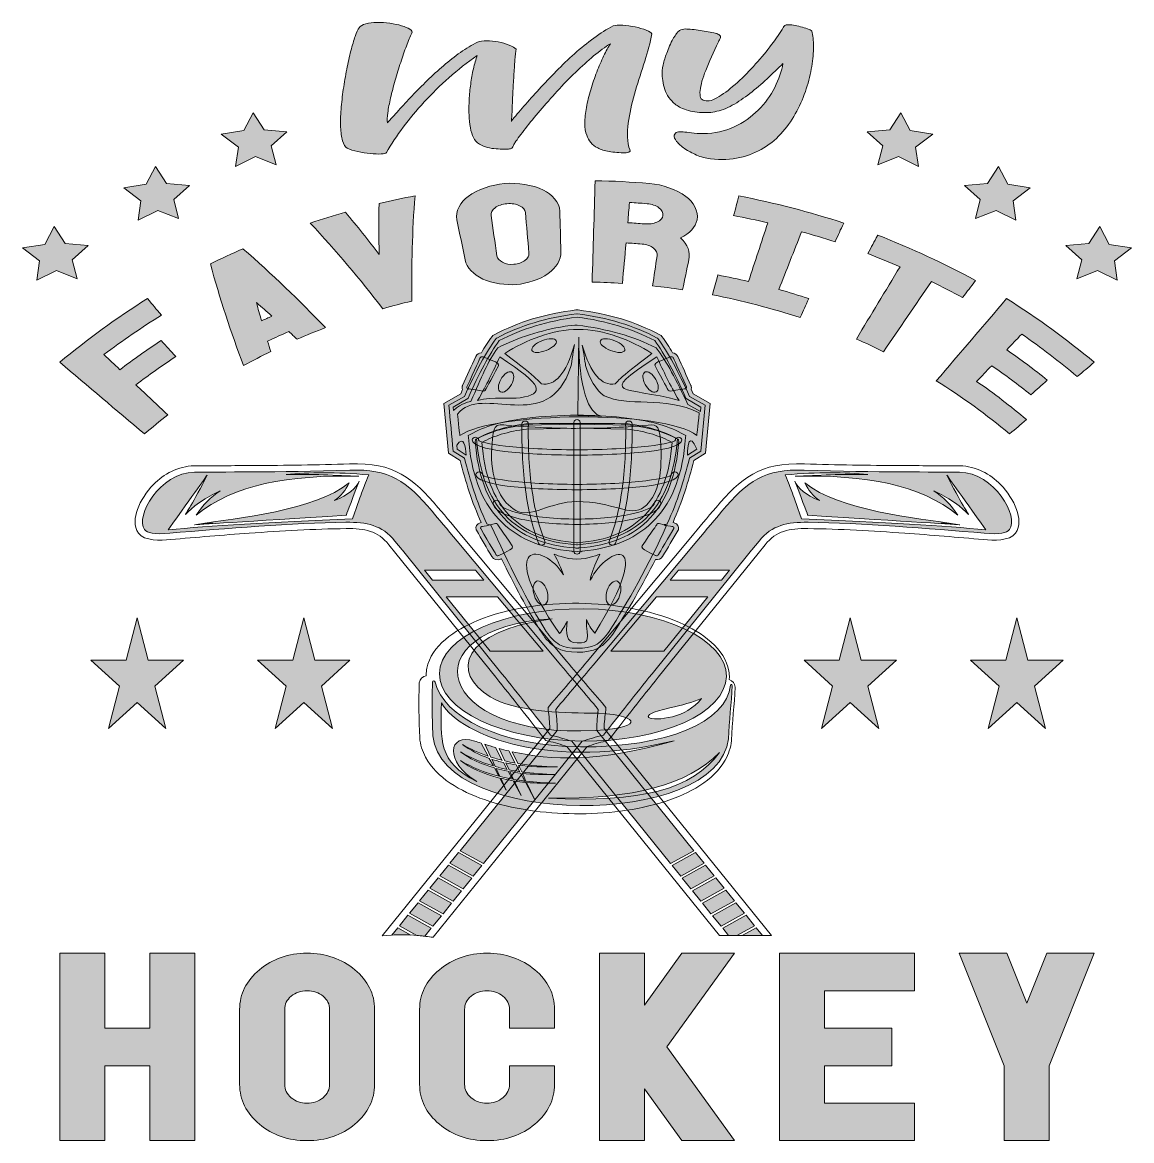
# Model space of a CAD drawing. Header units: inches. Extents: x 0.5 to 14.5, y -15.2 to -1.1.
import ezdxf

# ---------------------------------------------------------------- set-up
doc = ezdxf.new("R2010")
doc.units = ezdxf.units.IN
doc.header["$MEASUREMENT"] = 0
doc.layers.add('Layer 1', color=7, linetype='Continuous')

# ---------------------------------------------------------------- blocks, each defined once
blk = doc.blocks.new('block 4')
at = {"layer": 'Layer 1', "true_color": 0x7bb7d9}
h = blk.add_hatch(color=143, dxfattribs=at)
edge = h.paths.add_edge_path()
edge.add_spline(control_points=[(6.296, -7.387), (6.24, -7.26), (6.188, -7.131), (6.145, -7.001), (6.102, -6.87), (6.065, -6.739), (6.032, -6.607), (6.032, -6.607), (5.887, -6.515), (5.887, -6.515), (5.887, -6.515), (5.828, -5.891), (5.828, -5.891), (5.828, -5.891), (6.038, -5.772), (6.038, -5.772), (6.038, -5.772), (6.062, -5.718), (6.062, -5.718), (6.056, -5.705), (6.054, -5.69), (6.058, -5.676), (6.058, -5.676), (6.058, -5.675), (6.058, -5.675), (6.058, -5.675), (6.061, -5.669), (6.061, -5.669), (6.061, -5.669), (6.061, -5.667), (6.061, -5.667), (6.116, -5.544), (6.172, -5.422), (6.228, -5.3), (6.24, -5.274), (6.268, -5.257), (6.299, -5.255), (6.339, -5.185), (6.383, -5.117), (6.432, -5.051), (6.432, -5.051), (6.442, -5.037), (6.442, -5.037), (6.442, -5.037), (6.458, -5.029), (6.458, -5.029), (6.61, -4.948), (6.772, -4.882), (6.942, -4.83), (7.118, -4.777), (7.302, -4.741), (7.487, -4.717), (7.487, -4.717), (7.5, -4.716), (7.5, -4.716), (7.5, -4.716), (7.513, -4.717), (7.513, -4.717), (7.698, -4.741), (7.882, -4.777), (8.058, -4.83), (8.228, -4.882), (8.39, -4.948), (8.542, -5.028), (8.542, -5.028), (8.558, -5.037), (8.558, -5.037), (8.558, -5.037), (8.568, -5.051), (8.568, -5.051), (8.617, -5.117), (8.661, -5.186), (8.702, -5.255), (8.73, -5.26), (8.755, -5.276), (8.766, -5.3), (8.821, -5.422), (8.877, -5.544), (8.932, -5.667), (8.932, -5.667), (8.933, -5.669), (8.933, -5.669), (8.933, -5.669), (8.935, -5.675), (8.935, -5.675), (8.935, -5.675), (8.936, -5.676), (8.936, -5.676), (8.939, -5.688), (8.938, -5.699), (8.934, -5.71), (8.934, -5.71), (8.962, -5.772), (8.962, -5.772), (8.962, -5.772), (9.172, -5.891), (9.172, -5.891), (9.172, -5.891), (9.113, -6.515), (9.113, -6.515), (9.113, -6.515), (8.968, -6.607), (8.968, -6.607), (8.935, -6.739), (8.898, -6.87), (8.855, -7.001), (8.812, -7.131), (8.762, -7.259), (8.707, -7.386), (8.707, -7.386), (8.721, -7.39), (8.721, -7.39), (8.764, -7.402), (8.788, -7.44), (8.774, -7.476), (8.774, -7.476), (8.774, -7.478), (8.774, -7.478), (8.774, -7.478), (8.771, -7.484), (8.771, -7.484), (8.771, -7.484), (8.77, -7.485), (8.77, -7.485), (8.705, -7.596), (8.641, -7.706), (8.576, -7.816), (8.559, -7.844), (8.522, -7.859), (8.486, -7.854), (8.326, -8.167), (8.149, -8.478), (7.957, -8.778), (7.909, -8.852), (7.846, -8.924), (7.759, -8.97), (7.636, -9.035), (7.367, -9.032), (7.246, -8.964), (7.166, -8.918), (7.106, -8.849), (7.061, -8.778), (6.965, -8.629), (6.878, -8.474), (6.795, -8.32), (6.71, -8.162), (6.63, -8.003), (6.552, -7.843), (6.551, -7.843), (6.549, -7.844), (6.548, -7.845), (6.548, -7.845), (6.543, -7.847), (6.543, -7.847), (6.543, -7.847), (6.542, -7.847), (6.542, -7.847), (6.5, -7.865), (6.45, -7.85), (6.43, -7.816), (6.365, -7.706), (6.3, -7.596), (6.236, -7.485), (6.236, -7.485), (6.235, -7.484), (6.235, -7.484), (6.235, -7.484), (6.232, -7.478), (6.232, -7.478), (6.232, -7.478), (6.231, -7.476), (6.231, -7.476), (6.218, -7.44), (6.241, -7.402), (6.285, -7.39), (6.285, -7.39), (6.296, -7.387), (6.296, -7.387)], knot_values=[0, 0, 0, 0, 1, 1, 1, 2, 2, 2, 3, 3, 3, 4, 4, 4, 5, 5, 5, 6, 6, 6, 7, 7, 7, 8, 8, 8, 9, 9, 9, 10, 10, 10, 11, 11, 11, 12, 12, 12, 13, 13, 13, 14, 14, 14, 15, 15, 15, 16, 16, 16, 17, 17, 17, 18, 18, 18, 19, 19, 19, 20, 20, 20, 21, 21, 21, 22, 22, 22, 23, 23, 23, 24, 24, 24, 25, 25, 25, 26, 26, 26, 27, 27, 27, 28, 28, 28, 29, 29, 29, 30, 30, 30, 31, 31, 31, 32, 32, 32, 33, 33, 33, 34, 34, 34, 35, 35, 35, 36, 36, 36, 37, 37, 37, 38, 38, 38, 39, 39, 39, 40, 40, 40, 41, 41, 41, 42, 42, 42, 43, 43, 43, 44, 44, 44, 45, 45, 45, 46, 46, 46, 47, 47, 47, 48, 48, 48, 49, 49, 49, 50, 50, 50, 51, 51, 51, 52, 52, 52, 53, 53, 53, 54, 54, 54, 55, 55, 55, 56, 56, 56, 57, 57, 57, 58, 58, 58, 59, 59, 59, 59], degree=3, periodic=1)
at = {"layer": 'Layer 1', "lineweight": 0}
blk.add_open_spline([(6.296, -7.387), (6.24, -7.26), (6.188, -7.131), (6.145, -7.001), (6.102, -6.87), (6.065, -6.739), (6.032, -6.607), (6.032, -6.607), (5.887, -6.515), (5.887, -6.515), (5.887, -6.515), (5.828, -5.891), (5.828, -5.891), (5.828, -5.891), (6.038, -5.772), (6.038, -5.772), (6.038, -5.772), (6.062, -5.718), (6.062, -5.718), (6.056, -5.705), (6.054, -5.69), (6.058, -5.676), (6.058, -5.676), (6.058, -5.675), (6.058, -5.675), (6.058, -5.675), (6.061, -5.669), (6.061, -5.669), (6.061, -5.669), (6.061, -5.667), (6.061, -5.667), (6.116, -5.544), (6.172, -5.422), (6.228, -5.3), (6.24, -5.274), (6.268, -5.257), (6.299, -5.255), (6.339, -5.185), (6.383, -5.117), (6.432, -5.051), (6.432, -5.051), (6.442, -5.037), (6.442, -5.037), (6.442, -5.037), (6.458, -5.029), (6.458, -5.029), (6.61, -4.948), (6.772, -4.882), (6.942, -4.83), (7.118, -4.777), (7.302, -4.741), (7.487, -4.717), (7.487, -4.717), (7.5, -4.716), (7.5, -4.716), (7.5, -4.716), (7.513, -4.717), (7.513, -4.717), (7.698, -4.741), (7.882, -4.777), (8.058, -4.83), (8.228, -4.882), (8.39, -4.948), (8.542, -5.028), (8.542, -5.028), (8.558, -5.037), (8.558, -5.037), (8.558, -5.037), (8.568, -5.051), (8.568, -5.051), (8.617, -5.117), (8.661, -5.186), (8.702, -5.255), (8.73, -5.26), (8.755, -5.276), (8.766, -5.3), (8.821, -5.422), (8.877, -5.544), (8.932, -5.667), (8.932, -5.667), (8.933, -5.669), (8.933, -5.669), (8.933, -5.669), (8.935, -5.675), (8.935, -5.675), (8.935, -5.675), (8.936, -5.676), (8.936, -5.676), (8.939, -5.688), (8.938, -5.699), (8.934, -5.71), (8.934, -5.71), (8.962, -5.772), (8.962, -5.772), (8.962, -5.772), (9.172, -5.891), (9.172, -5.891), (9.172, -5.891), (9.113, -6.515), (9.113, -6.515), (9.113, -6.515), (8.968, -6.607), (8.968, -6.607), (8.935, -6.739), (8.898, -6.87), (8.855, -7.001), (8.812, -7.131), (8.762, -7.259), (8.707, -7.386), (8.707, -7.386), (8.721, -7.39), (8.721, -7.39), (8.764, -7.402), (8.788, -7.44), (8.774, -7.476), (8.774, -7.476), (8.774, -7.478), (8.774, -7.478), (8.774, -7.478), (8.771, -7.484), (8.771, -7.484), (8.771, -7.484), (8.77, -7.485), (8.77, -7.485), (8.705, -7.596), (8.641, -7.706), (8.576, -7.816), (8.559, -7.844), (8.522, -7.859), (8.486, -7.854), (8.326, -8.167), (8.149, -8.478), (7.957, -8.778), (7.909, -8.852), (7.846, -8.924), (7.759, -8.97), (7.636, -9.035), (7.367, -9.032), (7.246, -8.964), (7.166, -8.918), (7.106, -8.849), (7.061, -8.778), (6.965, -8.629), (6.878, -8.474), (6.795, -8.32), (6.71, -8.162), (6.63, -8.003), (6.552, -7.843), (6.551, -7.843), (6.549, -7.844), (6.548, -7.845), (6.548, -7.845), (6.543, -7.847), (6.543, -7.847), (6.543, -7.847), (6.542, -7.847), (6.542, -7.847), (6.5, -7.865), (6.45, -7.85), (6.43, -7.816), (6.365, -7.706), (6.3, -7.596), (6.236, -7.485), (6.236, -7.485), (6.235, -7.484), (6.235, -7.484), (6.235, -7.484), (6.232, -7.478), (6.232, -7.478), (6.232, -7.478), (6.231, -7.476), (6.231, -7.476), (6.218, -7.44), (6.241, -7.402), (6.285, -7.39), (6.285, -7.39), (6.296, -7.387), (6.296, -7.387)], degree=3, knots=[0, 0, 0, 0, 1, 1, 1, 2, 2, 2, 3, 3, 3, 4, 4, 4, 5, 5, 5, 6, 6, 6, 7, 7, 7, 8, 8, 8, 9, 9, 9, 10, 10, 10, 11, 11, 11, 12, 12, 12, 13, 13, 13, 14, 14, 14, 15, 15, 15, 16, 16, 16, 17, 17, 17, 18, 18, 18, 19, 19, 19, 20, 20, 20, 21, 21, 21, 22, 22, 22, 23, 23, 23, 24, 24, 24, 25, 25, 25, 26, 26, 26, 27, 27, 27, 28, 28, 28, 29, 29, 29, 30, 30, 30, 31, 31, 31, 32, 32, 32, 33, 33, 33, 34, 34, 34, 35, 35, 35, 36, 36, 36, 37, 37, 37, 38, 38, 38, 39, 39, 39, 40, 40, 40, 41, 41, 41, 42, 42, 42, 43, 43, 43, 44, 44, 44, 45, 45, 45, 46, 46, 46, 47, 47, 47, 48, 48, 48, 49, 49, 49, 50, 50, 50, 51, 51, 51, 52, 52, 52, 53, 53, 53, 54, 54, 54, 55, 55, 55, 56, 56, 56, 57, 57, 57, 58, 58, 58, 59, 59, 59, 59], dxfattribs=at)
blk = doc.blocks.new('block 5')
at = {"layer": 'Layer 1', "true_color": 0x001959}
h = blk.add_hatch(color=168, dxfattribs=at)
edge = h.paths.add_edge_path()
edge.add_spline(control_points=[(8.889, -6.542), (8.89, -6.42), (8.905, -6.241), (9.007, -6.467), (9.007, -6.467), (8.889, -6.542), (8.889, -6.542), (8.889, -6.542), (8.889, -6.542), (8.889, -6.542)], knot_values=[0, 0, 0, 0, 1, 1, 1, 2, 2, 2, 3, 3, 3, 3], degree=3, periodic=1)
edge = h.paths.add_edge_path()
edge.add_spline(control_points=[(9.052, -5.992), (9.052, -5.992), (8.892, -5.904), (8.892, -5.904), (8.754, -5.598), (8.622, -5.361), (8.496, -5.193), (8.211, -5.046), (7.869, -4.954), (7.504, -4.908), (7.474, -4.904), (7.383, -4.916), (7.35, -4.922), (7.037, -4.973), (6.755, -5.063), (6.504, -5.193), (6.378, -5.361), (6.304, -5.56), (6.166, -5.866), (6.166, -5.866), (6.049, -5.886), (5.946, -5.979), (5.946, -5.979), (5.942, -5.936), (5.942, -5.936), (5.942, -5.936), (6.129, -5.831), (6.129, -5.831), (6.129, -5.831), (6.132, -5.824), (6.132, -5.824), (6.268, -5.514), (6.398, -5.273), (6.523, -5.102), (6.665, -5.027), (6.817, -4.965), (6.979, -4.916), (7.143, -4.866), (7.316, -4.83), (7.5, -4.807), (7.684, -4.83), (7.857, -4.866), (8.02, -4.916), (8.183, -4.965), (8.335, -5.027), (8.477, -5.102), (8.602, -5.273), (8.732, -5.514), (8.868, -5.824), (8.868, -5.824), (8.871, -5.831), (8.871, -5.831), (8.871, -5.831), (9.058, -5.936), (9.058, -5.936), (9.058, -5.936), (9.052, -5.992), (9.052, -5.992), (9.052, -5.992), (9.052, -5.992), (9.052, -5.992)], knot_values=[0, 0, 0, 0, 1, 1, 1, 2, 2, 2, 3, 3, 3, 4, 4, 4, 5, 5, 5, 6, 6, 6, 7, 7, 7, 8, 8, 8, 9, 9, 9, 10, 10, 10, 11, 11, 11, 12, 12, 12, 13, 13, 13, 14, 14, 14, 15, 15, 15, 16, 16, 16, 17, 17, 17, 18, 18, 18, 19, 19, 19, 20, 20, 20, 20], degree=3, periodic=1)
edge = h.paths.add_edge_path()
edge.add_spline(control_points=[(5.988, -6.415), (6.078, -6.289), (6.101, -6.433), (6.107, -6.54), (6.107, -6.54), (5.993, -6.467), (5.993, -6.467), (5.993, -6.467), (5.988, -6.415), (5.988, -6.415), (5.988, -6.415), (5.988, -6.415), (5.988, -6.415)], knot_values=[0, 0, 0, 0, 1, 1, 1, 2, 2, 2, 3, 3, 3, 4, 4, 4, 4], degree=3, periodic=1)
h.paths.add_polyline_path([(6.65, -7.483), (6.65, -7.483), (6.65, -7.483)])
edge = h.paths.add_edge_path()
edge.add_spline(control_points=[(7.28, -8.923), (7.381, -8.981), (7.625, -8.983), (7.727, -8.929), (7.793, -8.894), (7.852, -8.836), (7.904, -8.755), (8.127, -8.407), (8.415, -7.901), (8.622, -7.435), (8.624, -7.43), (8.592, -7.421), (8.594, -7.417), (8.596, -7.411), (8.633, -7.411), (8.635, -7.405), (8.699, -7.26), (8.755, -7.119), (8.797, -6.988), (8.838, -6.863), (8.877, -6.726), (8.914, -6.579), (8.914, -6.579), (9.056, -6.489), (9.056, -6.489), (9.056, -6.489), (9.11, -5.915), (9.11, -5.915), (9.11, -5.915), (8.913, -5.804), (8.913, -5.804), (8.776, -5.491), (8.644, -5.249), (8.517, -5.077), (8.517, -5.077), (8.514, -5.072), (8.514, -5.072), (8.514, -5.072), (8.509, -5.07), (8.509, -5.07), (8.363, -4.992), (8.205, -4.927), (8.038, -4.877), (7.87, -4.826), (7.692, -4.789), (7.504, -4.766), (7.504, -4.766), (7.5, -4.765), (7.5, -4.765), (7.5, -4.765), (7.496, -4.766), (7.496, -4.766), (7.308, -4.789), (7.13, -4.826), (6.962, -4.877), (6.795, -4.927), (6.637, -4.992), (6.491, -5.07), (6.491, -5.07), (6.486, -5.072), (6.486, -5.072), (6.486, -5.072), (6.483, -5.077), (6.483, -5.077), (6.356, -5.249), (6.224, -5.491), (6.087, -5.804), (6.087, -5.804), (5.89, -5.915), (5.89, -5.915), (5.908, -6.107), (5.926, -6.298), (5.944, -6.489), (5.944, -6.489), (6.086, -6.579), (6.086, -6.579), (6.123, -6.726), (6.162, -6.863), (6.203, -6.988), (6.245, -7.119), (6.302, -7.26), (6.367, -7.406), (6.37, -7.412), (6.414, -7.412), (6.417, -7.419), (6.63, -7.888), (6.889, -8.405), (7.113, -8.755), (7.162, -8.832), (7.218, -8.888), (7.28, -8.923)], knot_values=[0, 0, 0, 0, 1, 1, 1, 2, 2, 2, 3, 3, 3, 4, 4, 4, 5, 5, 5, 6, 6, 6, 7, 7, 7, 8, 8, 8, 9, 9, 9, 10, 10, 10, 11, 11, 11, 12, 12, 12, 13, 13, 13, 14, 14, 14, 15, 15, 15, 16, 16, 16, 17, 17, 17, 18, 18, 18, 19, 19, 19, 20, 20, 20, 21, 21, 21, 22, 22, 22, 23, 23, 23, 24, 24, 24, 25, 25, 25, 26, 26, 26, 27, 27, 27, 28, 28, 28, 29, 29, 29, 30, 30, 30, 30], degree=3, periodic=1)
at = {"layer": 'Layer 1', "lineweight": 0}
blk.add_lwpolyline([(6.65, -7.483), (6.65, -7.483), (6.65, -7.483), (6.65, -7.483), (6.65, -7.483)], dxfattribs=at)
for points, knots in [([(7.28, -8.923), (7.381, -8.981), (7.625, -8.983), (7.727, -8.929), (7.793, -8.894), (7.852, -8.836), (7.904, -8.755), (8.127, -8.407), (8.415, -7.901), (8.622, -7.435), (8.624, -7.43), (8.592, -7.421), (8.594, -7.417), (8.596, -7.411), (8.633, -7.411), (8.635, -7.405), (8.699, -7.26), (8.755, -7.119), (8.797, -6.988), (8.838, -6.863), (8.877, -6.726), (8.914, -6.579), (8.914, -6.579), (9.056, -6.489), (9.056, -6.489), (9.056, -6.489), (9.11, -5.915), (9.11, -5.915), (9.11, -5.915), (8.913, -5.804), (8.913, -5.804), (8.776, -5.491), (8.644, -5.249), (8.517, -5.077), (8.517, -5.077), (8.514, -5.072), (8.514, -5.072), (8.514, -5.072), (8.509, -5.07), (8.509, -5.07), (8.363, -4.992), (8.205, -4.927), (8.038, -4.877), (7.87, -4.826), (7.692, -4.789), (7.504, -4.766), (7.504, -4.766), (7.5, -4.765), (7.5, -4.765), (7.5, -4.765), (7.496, -4.766), (7.496, -4.766), (7.308, -4.789), (7.13, -4.826), (6.962, -4.877), (6.795, -4.927), (6.637, -4.992), (6.491, -5.07), (6.491, -5.07), (6.486, -5.072), (6.486, -5.072), (6.486, -5.072), (6.483, -5.077), (6.483, -5.077), (6.356, -5.249), (6.224, -5.491), (6.087, -5.804), (6.087, -5.804), (5.89, -5.915), (5.89, -5.915), (5.908, -6.107), (5.926, -6.298), (5.944, -6.489), (5.944, -6.489), (6.086, -6.579), (6.086, -6.579), (6.123, -6.726), (6.162, -6.863), (6.203, -6.988), (6.245, -7.119), (6.302, -7.26), (6.367, -7.406), (6.37, -7.412), (6.414, -7.412), (6.417, -7.419), (6.63, -7.888), (6.889, -8.405), (7.113, -8.755), (7.162, -8.832), (7.218, -8.888), (7.28, -8.923)], [0, 0, 0, 0, 1, 1, 1, 2, 2, 2, 3, 3, 3, 4, 4, 4, 5, 5, 5, 6, 6, 6, 7, 7, 7, 8, 8, 8, 9, 9, 9, 10, 10, 10, 11, 11, 11, 12, 12, 12, 13, 13, 13, 14, 14, 14, 15, 15, 15, 16, 16, 16, 17, 17, 17, 18, 18, 18, 19, 19, 19, 20, 20, 20, 21, 21, 21, 22, 22, 22, 23, 23, 23, 24, 24, 24, 25, 25, 25, 26, 26, 26, 27, 27, 27, 28, 28, 28, 29, 29, 29, 30, 30, 30, 30]), ([(9.052, -5.992), (9.052, -5.992), (8.892, -5.904), (8.892, -5.904), (8.754, -5.598), (8.622, -5.361), (8.496, -5.193), (8.211, -5.046), (7.869, -4.954), (7.504, -4.908), (7.474, -4.904), (7.383, -4.916), (7.35, -4.922), (7.037, -4.973), (6.755, -5.063), (6.504, -5.193), (6.378, -5.361), (6.304, -5.56), (6.166, -5.866), (6.166, -5.866), (6.049, -5.886), (5.946, -5.979), (5.946, -5.979), (5.942, -5.936), (5.942, -5.936), (5.942, -5.936), (6.129, -5.831), (6.129, -5.831), (6.129, -5.831), (6.132, -5.824), (6.132, -5.824), (6.268, -5.514), (6.398, -5.273), (6.523, -5.102), (6.665, -5.027), (6.817, -4.965), (6.979, -4.916), (7.143, -4.866), (7.316, -4.83), (7.5, -4.807), (7.684, -4.83), (7.857, -4.866), (8.02, -4.916), (8.183, -4.965), (8.335, -5.027), (8.477, -5.102), (8.602, -5.273), (8.732, -5.514), (8.868, -5.824), (8.868, -5.824), (8.871, -5.831), (8.871, -5.831), (8.871, -5.831), (9.058, -5.936), (9.058, -5.936), (9.058, -5.936), (9.052, -5.992), (9.052, -5.992), (9.052, -5.992), (9.052, -5.992), (9.052, -5.992)], [0, 0, 0, 0, 1, 1, 1, 2, 2, 2, 3, 3, 3, 4, 4, 4, 5, 5, 5, 6, 6, 6, 7, 7, 7, 8, 8, 8, 9, 9, 9, 10, 10, 10, 11, 11, 11, 12, 12, 12, 13, 13, 13, 14, 14, 14, 15, 15, 15, 16, 16, 16, 17, 17, 17, 18, 18, 18, 19, 19, 19, 20, 20, 20, 20]), ([(5.988, -6.415), (6.078, -6.289), (6.101, -6.433), (6.107, -6.54), (6.107, -6.54), (5.993, -6.467), (5.993, -6.467), (5.993, -6.467), (5.988, -6.415), (5.988, -6.415), (5.988, -6.415), (5.988, -6.415), (5.988, -6.415)], [0, 0, 0, 0, 1, 1, 1, 2, 2, 2, 3, 3, 3, 4, 4, 4, 4]), ([(8.889, -6.542), (8.89, -6.42), (8.905, -6.241), (9.007, -6.467), (9.007, -6.467), (8.889, -6.542), (8.889, -6.542), (8.889, -6.542), (8.889, -6.542), (8.889, -6.542)], [0, 0, 0, 0, 1, 1, 1, 2, 2, 2, 3, 3, 3, 3])]:
    blk.add_open_spline(points, degree=3, knots=knots, dxfattribs=at)
blk = doc.blocks.new('block 6')
at = {"layer": 'Layer 1', "true_color": 0x001445}
h = blk.add_hatch(color=168, dxfattribs=at)
edge = h.paths.add_edge_path()
edge.add_spline(control_points=[(7.496, -7.124), (7.956, -7.124), (8.174, -7.328), (8.342, -7.194), (8.51, -7.06), (8.572, -6.826), (8.554, -6.426), (8.542, -6.181), (8.515, -6.15), (8.393, -6.165), (8.036, -6.195), (7.772, -6.207), (7.601, -6.202), (7.432, -6.21), (6.989, -6.197), (6.608, -6.165), (6.529, -6.155), (6.487, -6.157), (6.462, -6.212), (6.438, -6.268), (6.432, -6.378), (6.424, -6.586), (6.449, -6.935), (6.552, -7.129), (6.732, -7.236), (6.911, -7.342), (7.164, -7.125), (7.496, -7.124)], knot_values=[0, 0, 0, 0, 1, 1, 1, 2, 2, 2, 3, 3, 3, 4, 4, 4, 5, 5, 5, 6, 6, 6, 7, 7, 7, 8, 8, 8, 9, 9, 9, 9], degree=3, periodic=1)
at = {"layer": 'Layer 1', "lineweight": 0}
blk.add_open_spline([(7.496, -7.124), (7.956, -7.124), (8.174, -7.328), (8.342, -7.194), (8.51, -7.06), (8.572, -6.826), (8.554, -6.426), (8.542, -6.181), (8.515, -6.15), (8.393, -6.165), (8.036, -6.195), (7.772, -6.207), (7.601, -6.202), (7.432, -6.21), (6.989, -6.197), (6.608, -6.165), (6.529, -6.155), (6.487, -6.157), (6.462, -6.212), (6.438, -6.268), (6.432, -6.378), (6.424, -6.586), (6.449, -6.935), (6.552, -7.129), (6.732, -7.236), (6.911, -7.342), (7.164, -7.125), (7.496, -7.124)], degree=3, knots=[0, 0, 0, 0, 1, 1, 1, 2, 2, 2, 3, 3, 3, 4, 4, 4, 5, 5, 5, 6, 6, 6, 7, 7, 7, 8, 8, 8, 9, 9, 9, 9], dxfattribs=at)
blk = doc.blocks.new('block 7')
at = {"layer": 'Layer 1', "true_color": 0xed0000}
h = blk.add_hatch(color=1, dxfattribs=at)
edge = h.paths.add_edge_path()
edge.add_spline(control_points=[(8.782, -5.854), (8.663, -5.648), (8.59, -5.494), (8.504, -5.306), (7.714, -5.821), (8.105, -5.665), (8.782, -5.854), (8.782, -5.854), (8.782, -5.854), (8.782, -5.854)], knot_values=[0, 0, 0, 0, 1, 1, 1, 2, 2, 2, 3, 3, 3, 3], degree=3, periodic=1)
edge = h.paths.add_edge_path()
edge.add_spline(control_points=[(5.998, -6.028), (6.298, -5.629), (7.137, -6.312), (7.422, -5.428), (7.428, -5.406), (7.448, -5.271), (7.469, -5.151), (7.362, -5.527), (7.225, -5.673), (7.051, -5.645), (7.051, -5.645), (7.027, -5.588), (6.591, -5.263), (6.859, -5.094), (7.193, -4.961), (7.516, -4.962), (7.84, -4.961), (8.174, -5.094), (8.442, -5.263), (8.006, -5.588), (7.981, -5.645), (7.981, -5.645), (7.809, -5.672), (7.672, -5.528), (7.565, -5.157), (7.587, -5.276), (7.607, -5.408), (7.611, -5.428), (7.652, -5.555), (7.739, -5.741), (7.843, -5.794), (8.127, -5.941), (8.594, -5.791), (9.037, -6.009), (9.016, -6.199), (9.006, -6.294), (9.006, -6.294), (8.593, -5.967), (6.457, -5.997), (6.027, -6.294), (6.027, -6.294), (6.019, -6.218), (5.998, -6.028), (5.998, -6.028), (5.998, -6.028), (5.998, -6.028)], knot_values=[0, 0, 0, 0, 1, 1, 1, 2, 2, 2, 3, 3, 3, 4, 4, 4, 5, 5, 5, 6, 6, 6, 7, 7, 7, 8, 8, 8, 9, 9, 9, 10, 10, 10, 11, 11, 11, 12, 12, 12, 13, 13, 13, 14, 14, 14, 15, 15, 15, 15], degree=3, periodic=1)
edge = h.paths.add_edge_path()
edge.add_spline(control_points=[(6.251, -5.854), (6.449, -5.799), (6.659, -5.842), (6.786, -5.82), (7.091, -5.768), (7.087, -5.67), (6.529, -5.306), (6.443, -5.494), (6.37, -5.648), (6.251, -5.854)], knot_values=[0, 0, 0, 0, 1, 1, 1, 2, 2, 2, 3, 3, 3, 3], degree=3, periodic=1)
at = {"layer": 'Layer 1', "lineweight": 0}
for points, knots in [([(5.998, -6.028), (6.298, -5.629), (7.137, -6.312), (7.422, -5.428), (7.428, -5.406), (7.448, -5.271), (7.469, -5.151), (7.362, -5.527), (7.225, -5.673), (7.051, -5.645), (7.051, -5.645), (7.027, -5.588), (6.591, -5.263), (6.859, -5.094), (7.193, -4.961), (7.516, -4.962), (7.84, -4.961), (8.174, -5.094), (8.442, -5.263), (8.006, -5.588), (7.981, -5.645), (7.981, -5.645), (7.809, -5.672), (7.672, -5.528), (7.565, -5.157), (7.587, -5.276), (7.607, -5.408), (7.611, -5.428), (7.652, -5.555), (7.739, -5.741), (7.843, -5.794), (8.127, -5.941), (8.594, -5.791), (9.037, -6.009), (9.016, -6.199), (9.006, -6.294), (9.006, -6.294), (8.593, -5.967), (6.457, -5.997), (6.027, -6.294), (6.027, -6.294), (6.019, -6.218), (5.998, -6.028), (5.998, -6.028), (5.998, -6.028), (5.998, -6.028)], [0, 0, 0, 0, 1, 1, 1, 2, 2, 2, 3, 3, 3, 4, 4, 4, 5, 5, 5, 6, 6, 6, 7, 7, 7, 8, 8, 8, 9, 9, 9, 10, 10, 10, 11, 11, 11, 12, 12, 12, 13, 13, 13, 14, 14, 14, 15, 15, 15, 15]), ([(6.251, -5.854), (6.449, -5.799), (6.659, -5.842), (6.786, -5.82), (7.091, -5.768), (7.087, -5.67), (6.529, -5.306), (6.443, -5.494), (6.37, -5.648), (6.251, -5.854)], [0, 0, 0, 0, 1, 1, 1, 2, 2, 2, 3, 3, 3, 3]), ([(8.782, -5.854), (8.663, -5.648), (8.59, -5.494), (8.504, -5.306), (7.714, -5.821), (8.105, -5.665), (8.782, -5.854), (8.782, -5.854), (8.782, -5.854), (8.782, -5.854)], [0, 0, 0, 0, 1, 1, 1, 2, 2, 2, 3, 3, 3, 3])]:
    blk.add_open_spline(points, degree=3, knots=knots, dxfattribs=at)
blk = doc.blocks.new('block 8')
at = {"layer": 'Layer 1', "true_color": 0xed0000}
h = blk.add_hatch(color=1, dxfattribs=at)
edge = h.paths.add_edge_path()
edge.add_spline(control_points=[(7.561, -7.747), (7.561, -7.747), (7.561, -7.755), (7.561, -7.755), (7.561, -7.755), (7.5, -7.751), (7.5, -7.751), (7.5, -7.751), (7.439, -7.755), (7.439, -7.755), (7.439, -7.755), (7.439, -7.747), (7.439, -7.747), (7.042, -7.713), (6.734, -7.579), (6.516, -7.346), (6.292, -7.107), (6.166, -6.765), (6.136, -6.319), (6.136, -6.319), (6.134, -6.295), (6.134, -6.295), (6.134, -6.295), (6.158, -6.282), (6.158, -6.282), (6.248, -6.231), (6.348, -6.189), (6.458, -6.155), (6.698, -6.083), (7.146, -6.035), (7.583, -6.04), (7.963, -6.044), (8.333, -6.092), (8.542, -6.155), (8.652, -6.189), (8.752, -6.231), (8.842, -6.282), (8.842, -6.282), (8.866, -6.295), (8.866, -6.295), (8.866, -6.295), (8.864, -6.319), (8.864, -6.319), (8.834, -6.765), (8.708, -7.107), (8.484, -7.346), (8.266, -7.579), (7.958, -7.713), (7.561, -7.747), (7.561, -7.747), (7.561, -7.747), (7.561, -7.747)], knot_values=[0, 0, 0, 0, 1, 1, 1, 2, 2, 2, 3, 3, 3, 4, 4, 4, 5, 5, 5, 6, 6, 6, 7, 7, 7, 8, 8, 8, 9, 9, 9, 10, 10, 10, 11, 11, 11, 12, 12, 12, 13, 13, 13, 14, 14, 14, 15, 15, 15, 16, 16, 16, 17, 17, 17, 17], degree=3, periodic=1)
edge = h.paths.add_edge_path()
edge.add_spline(control_points=[(7.5, -7.668), (7.5, -7.668), (7.506, -7.667), (7.506, -7.667), (7.897, -7.642), (8.196, -7.518), (8.404, -7.295), (8.611, -7.074), (8.73, -6.755), (8.762, -6.338), (8.684, -6.296), (8.599, -6.262), (8.507, -6.233), (8.405, -6.203), (8.293, -6.18), (8.172, -6.165), (8.172, -6.165), (7.5, -6.152), (7.5, -6.152), (7.5, -6.152), (6.828, -6.165), (6.828, -6.165), (6.707, -6.18), (6.595, -6.203), (6.493, -6.233), (6.401, -6.262), (6.316, -6.296), (6.238, -6.338), (6.27, -6.755), (6.389, -7.074), (6.596, -7.295), (6.804, -7.518), (7.103, -7.642), (7.494, -7.667), (7.494, -7.667), (7.5, -7.668), (7.5, -7.668)], knot_values=[0, 0, 0, 0, 1, 1, 1, 2, 2, 2, 3, 3, 3, 4, 4, 4, 5, 5, 5, 6, 6, 6, 7, 7, 7, 8, 8, 8, 9, 9, 9, 10, 10, 10, 11, 11, 11, 12, 12, 12, 12], degree=3, periodic=1)
at = {"layer": 'Layer 1', "lineweight": 0}
for points, knots in [([(7.561, -7.747), (7.561, -7.747), (7.561, -7.755), (7.561, -7.755), (7.561, -7.755), (7.5, -7.751), (7.5, -7.751), (7.5, -7.751), (7.439, -7.755), (7.439, -7.755), (7.439, -7.755), (7.439, -7.747), (7.439, -7.747), (7.042, -7.713), (6.734, -7.579), (6.516, -7.346), (6.292, -7.107), (6.166, -6.765), (6.136, -6.319), (6.136, -6.319), (6.134, -6.295), (6.134, -6.295), (6.134, -6.295), (6.158, -6.282), (6.158, -6.282), (6.248, -6.231), (6.348, -6.189), (6.458, -6.155), (6.698, -6.083), (7.146, -6.035), (7.583, -6.04), (7.963, -6.044), (8.333, -6.092), (8.542, -6.155), (8.652, -6.189), (8.752, -6.231), (8.842, -6.282), (8.842, -6.282), (8.866, -6.295), (8.866, -6.295), (8.866, -6.295), (8.864, -6.319), (8.864, -6.319), (8.834, -6.765), (8.708, -7.107), (8.484, -7.346), (8.266, -7.579), (7.958, -7.713), (7.561, -7.747), (7.561, -7.747), (7.561, -7.747), (7.561, -7.747)], [0, 0, 0, 0, 1, 1, 1, 2, 2, 2, 3, 3, 3, 4, 4, 4, 5, 5, 5, 6, 6, 6, 7, 7, 7, 8, 8, 8, 9, 9, 9, 10, 10, 10, 11, 11, 11, 12, 12, 12, 13, 13, 13, 14, 14, 14, 15, 15, 15, 16, 16, 16, 17, 17, 17, 17]), ([(7.5, -7.668), (7.5, -7.668), (7.506, -7.667), (7.506, -7.667), (7.897, -7.642), (8.196, -7.518), (8.404, -7.295), (8.611, -7.074), (8.73, -6.755), (8.762, -6.338), (8.684, -6.296), (8.599, -6.262), (8.507, -6.233), (8.405, -6.203), (8.293, -6.18), (8.172, -6.165), (8.172, -6.165), (7.5, -6.152), (7.5, -6.152), (7.5, -6.152), (6.828, -6.165), (6.828, -6.165), (6.707, -6.18), (6.595, -6.203), (6.493, -6.233), (6.401, -6.262), (6.316, -6.296), (6.238, -6.338), (6.27, -6.755), (6.389, -7.074), (6.596, -7.295), (6.804, -7.518), (7.103, -7.642), (7.494, -7.667), (7.494, -7.667), (7.5, -7.668), (7.5, -7.668)], [0, 0, 0, 0, 1, 1, 1, 2, 2, 2, 3, 3, 3, 4, 4, 4, 5, 5, 5, 6, 6, 6, 7, 7, 7, 8, 8, 8, 9, 9, 9, 10, 10, 10, 11, 11, 11, 12, 12, 12, 12])]:
    blk.add_open_spline(points, degree=3, knots=knots, dxfattribs=at)
blk = doc.blocks.new('block 9')
at = {"layer": 'Layer 1', "true_color": 0x7bb7d9}
h = blk.add_hatch(color=143, dxfattribs=at)
edge = h.paths.add_edge_path()
edge.add_spline(control_points=[(7.523, -7.707), (7.519, -7.708), (7.515, -7.709), (7.51, -7.709), (7.51, -7.709), (7.506, -7.709), (7.506, -7.709), (7.506, -7.709), (7.506, -7.709), (7.506, -7.709), (7.506, -7.709), (7.5, -7.709), (7.5, -7.709), (7.5, -7.709), (7.494, -7.709), (7.494, -7.709), (7.487, -7.71), (7.482, -7.709), (7.476, -7.707), (7.088, -7.68), (6.789, -7.554), (6.579, -7.33), (6.369, -7.105), (6.25, -6.784), (6.222, -6.365), (6.221, -6.353), (6.228, -6.342), (6.24, -6.335), (6.324, -6.287), (6.418, -6.248), (6.521, -6.217), (6.624, -6.185), (6.735, -6.163), (6.856, -6.148), (6.859, -6.148), (6.862, -6.147), (6.864, -6.148), (7.308, -6.139), (7.695, -6.139), (8.139, -6.148), (8.139, -6.148), (8.144, -6.148), (8.144, -6.148), (8.264, -6.163), (8.376, -6.185), (8.479, -6.217), (8.582, -6.248), (8.676, -6.287), (8.76, -6.335), (8.773, -6.342), (8.779, -6.354), (8.778, -6.366), (8.75, -6.784), (8.631, -7.106), (8.421, -7.33), (8.211, -7.554), (7.912, -7.68), (7.523, -7.707), (7.523, -7.707), (7.523, -7.707), (7.523, -7.707)], knot_values=[0, 0, 0, 0, 1, 1, 1, 2, 2, 2, 3, 3, 3, 4, 4, 4, 5, 5, 5, 6, 6, 6, 7, 7, 7, 8, 8, 8, 9, 9, 9, 10, 10, 10, 11, 11, 11, 12, 12, 12, 13, 13, 13, 14, 14, 14, 15, 15, 15, 16, 16, 16, 17, 17, 17, 18, 18, 18, 19, 19, 19, 20, 20, 20, 20], degree=3, periodic=1)
edge = h.paths.add_edge_path()
edge.add_spline(control_points=[(7.498, -7.642), (7.498, -7.642), (7.502, -7.642), (7.502, -7.642), (7.502, -7.642), (7.506, -7.641), (7.506, -7.641), (7.876, -7.617), (8.16, -7.5), (8.357, -7.289), (8.554, -7.079), (8.667, -6.776), (8.696, -6.38), (8.622, -6.34), (8.54, -6.306), (8.451, -6.279), (8.354, -6.25), (8.248, -6.228), (8.134, -6.214), (8.134, -6.214), (7.5, -6.202), (7.5, -6.202), (7.5, -6.202), (6.866, -6.214), (6.866, -6.214), (6.752, -6.228), (6.646, -6.25), (6.549, -6.279), (6.46, -6.306), (6.378, -6.34), (6.304, -6.38), (6.333, -6.776), (6.446, -7.079), (6.643, -7.289), (6.84, -7.5), (7.124, -7.617), (7.494, -7.641), (7.494, -7.641), (7.494, -7.641), (7.494, -7.641), (7.494, -7.641), (7.498, -7.642), (7.498, -7.642)], knot_values=[0, 0, 0, 0, 1, 1, 1, 2, 2, 2, 3, 3, 3, 4, 4, 4, 5, 5, 5, 6, 6, 6, 7, 7, 7, 8, 8, 8, 9, 9, 9, 10, 10, 10, 11, 11, 11, 12, 12, 12, 13, 13, 13, 14, 14, 14, 14], degree=3, periodic=1)
at = {"layer": 'Layer 1', "lineweight": 0}
for points, knots in [([(7.523, -7.707), (7.519, -7.708), (7.515, -7.709), (7.51, -7.709), (7.51, -7.709), (7.506, -7.709), (7.506, -7.709), (7.506, -7.709), (7.506, -7.709), (7.506, -7.709), (7.506, -7.709), (7.5, -7.709), (7.5, -7.709), (7.5, -7.709), (7.494, -7.709), (7.494, -7.709), (7.487, -7.71), (7.482, -7.709), (7.476, -7.707), (7.088, -7.68), (6.789, -7.554), (6.579, -7.33), (6.369, -7.105), (6.25, -6.784), (6.222, -6.365), (6.221, -6.353), (6.228, -6.342), (6.24, -6.335), (6.324, -6.287), (6.418, -6.248), (6.521, -6.217), (6.624, -6.185), (6.735, -6.163), (6.856, -6.148), (6.859, -6.148), (6.862, -6.147), (6.864, -6.148), (7.308, -6.139), (7.695, -6.139), (8.139, -6.148), (8.139, -6.148), (8.144, -6.148), (8.144, -6.148), (8.264, -6.163), (8.376, -6.185), (8.479, -6.217), (8.582, -6.248), (8.676, -6.287), (8.76, -6.335), (8.773, -6.342), (8.779, -6.354), (8.778, -6.366), (8.75, -6.784), (8.631, -7.106), (8.421, -7.33), (8.211, -7.554), (7.912, -7.68), (7.523, -7.707), (7.523, -7.707), (7.523, -7.707), (7.523, -7.707)], [0, 0, 0, 0, 1, 1, 1, 2, 2, 2, 3, 3, 3, 4, 4, 4, 5, 5, 5, 6, 6, 6, 7, 7, 7, 8, 8, 8, 9, 9, 9, 10, 10, 10, 11, 11, 11, 12, 12, 12, 13, 13, 13, 14, 14, 14, 15, 15, 15, 16, 16, 16, 17, 17, 17, 18, 18, 18, 19, 19, 19, 20, 20, 20, 20]), ([(7.498, -7.642), (7.498, -7.642), (7.502, -7.642), (7.502, -7.642), (7.502, -7.642), (7.506, -7.641), (7.506, -7.641), (7.876, -7.617), (8.16, -7.5), (8.357, -7.289), (8.554, -7.079), (8.667, -6.776), (8.696, -6.38), (8.622, -6.34), (8.54, -6.306), (8.451, -6.279), (8.354, -6.25), (8.248, -6.228), (8.134, -6.214), (8.134, -6.214), (7.5, -6.202), (7.5, -6.202), (7.5, -6.202), (6.866, -6.214), (6.866, -6.214), (6.752, -6.228), (6.646, -6.25), (6.549, -6.279), (6.46, -6.306), (6.378, -6.34), (6.304, -6.38), (6.333, -6.776), (6.446, -7.079), (6.643, -7.289), (6.84, -7.5), (7.124, -7.617), (7.494, -7.641), (7.494, -7.641), (7.494, -7.641), (7.494, -7.641), (7.494, -7.641), (7.498, -7.642), (7.498, -7.642)], [0, 0, 0, 0, 1, 1, 1, 2, 2, 2, 3, 3, 3, 4, 4, 4, 5, 5, 5, 6, 6, 6, 7, 7, 7, 8, 8, 8, 9, 9, 9, 10, 10, 10, 11, 11, 11, 12, 12, 12, 13, 13, 13, 14, 14, 14, 14])]:
    blk.add_open_spline(points, degree=3, knots=knots, dxfattribs=at)
blk = doc.blocks.new('block 10')
at = {"layer": 'Layer 1', "true_color": 0x7bb7d9}
h = blk.add_hatch(color=143, dxfattribs=at)
edge = h.paths.add_edge_path()
edge.add_spline(control_points=[(8.736, -6.35), (8.736, -6.332), (8.755, -6.317), (8.777, -6.317), (8.799, -6.317), (8.818, -6.332), (8.818, -6.35), (8.818, -6.413), (8.661, -6.463), (8.409, -6.494), (8.176, -6.523), (7.854, -6.54), (7.5, -6.54), (7.146, -6.54), (6.824, -6.523), (6.591, -6.494), (6.339, -6.463), (6.182, -6.413), (6.182, -6.35), (6.182, -6.332), (6.201, -6.317), (6.223, -6.317), (6.245, -6.317), (6.264, -6.332), (6.264, -6.35), (6.264, -6.374), (6.393, -6.402), (6.603, -6.428), (6.832, -6.456), (7.149, -6.473), (7.5, -6.473), (7.851, -6.473), (8.168, -6.456), (8.397, -6.428), (8.607, -6.402), (8.736, -6.374), (8.736, -6.35)], knot_values=[0, 0, 0, 0, 1, 1, 1, 2, 2, 2, 3, 3, 3, 4, 4, 4, 5, 5, 5, 6, 6, 6, 7, 7, 7, 8, 8, 8, 9, 9, 9, 10, 10, 10, 11, 11, 11, 12, 12, 12, 12], degree=3, periodic=1)
at = {"layer": 'Layer 1', "lineweight": 0}
blk.add_open_spline([(8.736, -6.35), (8.736, -6.332), (8.755, -6.317), (8.777, -6.317), (8.799, -6.317), (8.818, -6.332), (8.818, -6.35), (8.818, -6.413), (8.661, -6.463), (8.409, -6.494), (8.176, -6.523), (7.854, -6.54), (7.5, -6.54), (7.146, -6.54), (6.824, -6.523), (6.591, -6.494), (6.339, -6.463), (6.182, -6.413), (6.182, -6.35), (6.182, -6.332), (6.201, -6.317), (6.223, -6.317), (6.245, -6.317), (6.264, -6.332), (6.264, -6.35), (6.264, -6.374), (6.393, -6.402), (6.603, -6.428), (6.832, -6.456), (7.149, -6.473), (7.5, -6.473), (7.851, -6.473), (8.168, -6.456), (8.397, -6.428), (8.607, -6.402), (8.736, -6.374), (8.736, -6.35)], degree=3, knots=[0, 0, 0, 0, 1, 1, 1, 2, 2, 2, 3, 3, 3, 4, 4, 4, 5, 5, 5, 6, 6, 6, 7, 7, 7, 8, 8, 8, 9, 9, 9, 10, 10, 10, 11, 11, 11, 12, 12, 12, 12], dxfattribs=at)
blk = doc.blocks.new('block 11')
at = {"layer": 'Layer 1', "true_color": 0x7bb7d9}
h = blk.add_hatch(color=143, dxfattribs=at)
edge = h.paths.add_edge_path()
edge.add_spline(control_points=[(8.689, -6.785), (8.689, -6.767), (8.707, -6.752), (8.73, -6.752), (8.752, -6.752), (8.77, -6.767), (8.77, -6.785), (8.77, -6.847), (8.62, -6.898), (8.376, -6.929), (8.151, -6.957), (7.842, -6.975), (7.5, -6.975), (7.158, -6.975), (6.849, -6.957), (6.624, -6.929), (6.38, -6.898), (6.23, -6.847), (6.23, -6.785), (6.23, -6.767), (6.248, -6.752), (6.27, -6.752), (6.293, -6.752), (6.311, -6.767), (6.311, -6.785), (6.311, -6.809), (6.435, -6.837), (6.636, -6.863), (6.857, -6.891), (7.162, -6.908), (7.5, -6.908), (7.838, -6.908), (8.143, -6.891), (8.364, -6.863), (8.565, -6.837), (8.689, -6.809), (8.689, -6.785)], knot_values=[0, 0, 0, 0, 1, 1, 1, 2, 2, 2, 3, 3, 3, 4, 4, 4, 5, 5, 5, 6, 6, 6, 7, 7, 7, 8, 8, 8, 9, 9, 9, 10, 10, 10, 11, 11, 11, 12, 12, 12, 12], degree=3, periodic=1)
at = {"layer": 'Layer 1', "lineweight": 0}
blk.add_open_spline([(8.689, -6.785), (8.689, -6.767), (8.707, -6.752), (8.73, -6.752), (8.752, -6.752), (8.77, -6.767), (8.77, -6.785), (8.77, -6.847), (8.62, -6.898), (8.376, -6.929), (8.151, -6.957), (7.842, -6.975), (7.5, -6.975), (7.158, -6.975), (6.849, -6.957), (6.624, -6.929), (6.38, -6.898), (6.23, -6.847), (6.23, -6.785), (6.23, -6.767), (6.248, -6.752), (6.27, -6.752), (6.293, -6.752), (6.311, -6.767), (6.311, -6.785), (6.311, -6.809), (6.435, -6.837), (6.636, -6.863), (6.857, -6.891), (7.162, -6.908), (7.5, -6.908), (7.838, -6.908), (8.143, -6.891), (8.364, -6.863), (8.565, -6.837), (8.689, -6.809), (8.689, -6.785)], degree=3, knots=[0, 0, 0, 0, 1, 1, 1, 2, 2, 2, 3, 3, 3, 4, 4, 4, 5, 5, 5, 6, 6, 6, 7, 7, 7, 8, 8, 8, 9, 9, 9, 10, 10, 10, 11, 11, 11, 12, 12, 12, 12], dxfattribs=at)
blk = doc.blocks.new('block 12')
at = {"layer": 'Layer 1', "true_color": 0x7bb7d9}
h = blk.add_hatch(color=143, dxfattribs=at)
edge = h.paths.add_edge_path()
edge.add_spline(control_points=[(8.473, -7.141), (8.473, -7.122), (8.491, -7.107), (8.513, -7.107), (8.536, -7.107), (8.554, -7.122), (8.554, -7.141), (8.554, -7.223), (8.429, -7.293), (8.227, -7.34), (8.041, -7.384), (7.783, -7.411), (7.5, -7.411), (7.217, -7.411), (6.959, -7.384), (6.773, -7.34), (6.571, -7.293), (6.446, -7.223), (6.446, -7.141), (6.446, -7.122), (6.464, -7.107), (6.487, -7.107), (6.509, -7.107), (6.527, -7.122), (6.527, -7.141), (6.527, -7.189), (6.629, -7.238), (6.794, -7.276), (6.974, -7.318), (7.224, -7.344), (7.5, -7.344), (7.776, -7.344), (8.026, -7.318), (8.206, -7.276), (8.371, -7.238), (8.473, -7.189), (8.473, -7.141)], knot_values=[0, 0, 0, 0, 1, 1, 1, 2, 2, 2, 3, 3, 3, 4, 4, 4, 5, 5, 5, 6, 6, 6, 7, 7, 7, 8, 8, 8, 9, 9, 9, 10, 10, 10, 11, 11, 11, 12, 12, 12, 12], degree=3, periodic=1)
at = {"layer": 'Layer 1', "lineweight": 0}
blk.add_open_spline([(8.473, -7.141), (8.473, -7.122), (8.491, -7.107), (8.513, -7.107), (8.536, -7.107), (8.554, -7.122), (8.554, -7.141), (8.554, -7.223), (8.429, -7.293), (8.227, -7.34), (8.041, -7.384), (7.783, -7.411), (7.5, -7.411), (7.217, -7.411), (6.959, -7.384), (6.773, -7.34), (6.571, -7.293), (6.446, -7.223), (6.446, -7.141), (6.446, -7.122), (6.464, -7.107), (6.487, -7.107), (6.509, -7.107), (6.527, -7.122), (6.527, -7.141), (6.527, -7.189), (6.629, -7.238), (6.794, -7.276), (6.974, -7.318), (7.224, -7.344), (7.5, -7.344), (7.776, -7.344), (8.026, -7.318), (8.206, -7.276), (8.371, -7.238), (8.473, -7.189), (8.473, -7.141)], degree=3, knots=[0, 0, 0, 0, 1, 1, 1, 2, 2, 2, 3, 3, 3, 4, 4, 4, 5, 5, 5, 6, 6, 6, 7, 7, 7, 8, 8, 8, 9, 9, 9, 10, 10, 10, 11, 11, 11, 12, 12, 12, 12], dxfattribs=at)
blk = doc.blocks.new('block 13')
at = {"layer": 'Layer 1', "true_color": 0x7bb7d9}
h = blk.add_hatch(color=143, dxfattribs=at)
edge = h.paths.add_edge_path()
edge.add_spline(control_points=[(7.459, -6.129), (7.459, -6.11), (7.478, -6.095), (7.5, -6.095), (7.522, -6.095), (7.541, -6.11), (7.541, -6.129), (7.541, -6.129), (7.541, -7.751), (7.541, -7.751), (7.541, -7.77), (7.522, -7.785), (7.5, -7.785), (7.478, -7.785), (7.459, -7.77), (7.459, -7.751), (7.459, -7.751), (7.459, -6.129), (7.459, -6.129)], knot_values=[0, 0, 0, 0, 1, 1, 1, 2, 2, 2, 3, 3, 3, 4, 4, 4, 5, 5, 5, 6, 6, 6, 6], degree=3, periodic=1)
at = {"layer": 'Layer 1', "lineweight": 0}
blk.add_open_spline([(7.459, -6.129), (7.459, -6.11), (7.478, -6.095), (7.5, -6.095), (7.522, -6.095), (7.541, -6.11), (7.541, -6.129), (7.541, -6.129), (7.541, -7.751), (7.541, -7.751), (7.541, -7.77), (7.522, -7.785), (7.5, -7.785), (7.478, -7.785), (7.459, -7.77), (7.459, -7.751), (7.459, -7.751), (7.459, -6.129), (7.459, -6.129)], degree=3, knots=[0, 0, 0, 0, 1, 1, 1, 2, 2, 2, 3, 3, 3, 4, 4, 4, 5, 5, 5, 6, 6, 6, 6], dxfattribs=at)
blk = doc.blocks.new('block 14')
at = {"layer": 'Layer 1', "true_color": 0x7bb7d9}
h = blk.add_hatch(color=143, dxfattribs=at)
edge = h.paths.add_edge_path()
edge.add_spline(control_points=[(6.808, -6.146), (6.809, -6.128), (6.827, -6.113), (6.849, -6.113), (6.872, -6.113), (6.89, -6.128), (6.889, -6.147), (6.884, -6.45), (6.899, -6.726), (6.934, -6.974), (6.968, -7.221), (7.022, -7.439), (7.095, -7.628), (7.101, -7.646), (7.09, -7.665), (7.068, -7.67), (7.047, -7.676), (7.024, -7.666), (7.018, -7.649), (6.943, -7.454), (6.888, -7.232), (6.853, -6.981), (6.818, -6.732), (6.804, -6.453), (6.808, -6.146)], knot_values=[0, 0, 0, 0, 1, 1, 1, 2, 2, 2, 3, 3, 3, 4, 4, 4, 5, 5, 5, 6, 6, 6, 7, 7, 7, 8, 8, 8, 8], degree=3, periodic=1)
at = {"layer": 'Layer 1', "lineweight": 0}
blk.add_open_spline([(6.808, -6.146), (6.809, -6.128), (6.827, -6.113), (6.849, -6.113), (6.872, -6.113), (6.89, -6.128), (6.889, -6.147), (6.884, -6.45), (6.899, -6.726), (6.934, -6.974), (6.968, -7.221), (7.022, -7.439), (7.095, -7.628), (7.101, -7.646), (7.09, -7.665), (7.068, -7.67), (7.047, -7.676), (7.024, -7.666), (7.018, -7.649), (6.943, -7.454), (6.888, -7.232), (6.853, -6.981), (6.818, -6.732), (6.804, -6.453), (6.808, -6.146)], degree=3, knots=[0, 0, 0, 0, 1, 1, 1, 2, 2, 2, 3, 3, 3, 4, 4, 4, 5, 5, 5, 6, 6, 6, 7, 7, 7, 8, 8, 8, 8], dxfattribs=at)
blk = doc.blocks.new('block 15')
at = {"layer": 'Layer 1', "true_color": 0xed0000}
h = blk.add_hatch(color=1, dxfattribs=at)
edge = h.paths.add_edge_path()
edge.add_spline(control_points=[(7.28, -8.784), (6.459, -7.601), (7.07, -7.632), (7.33, -8.043), (7.299, -7.958), (7.26, -7.872), (7.212, -7.785), (7.212, -7.785), (7.355, -7.848), (7.498, -7.848), (7.641, -7.848), (7.784, -7.785), (7.785, -7.785), (7.718, -7.948), (7.691, -7.974), (7.666, -8.114), (7.898, -7.666), (8.504, -7.51), (7.724, -8.778), (7.674, -8.722), (7.64, -8.664), (7.618, -8.605), (7.621, -8.857), (7.682, -8.908), (7.5, -8.898), (7.359, -8.907), (7.36, -8.775), (7.377, -8.627), (7.353, -8.679), (7.321, -8.732), (7.28, -8.784)], knot_values=[0, 0, 0, 0, 1, 1, 1, 2, 2, 2, 3, 3, 3, 4, 4, 4, 5, 5, 5, 6, 6, 6, 7, 7, 7, 8, 8, 8, 9, 9, 9, 10, 10, 10, 10], degree=3, periodic=1)
at = {"layer": 'Layer 1', "lineweight": 0}
blk.add_open_spline([(7.28, -8.784), (6.459, -7.601), (7.07, -7.632), (7.33, -8.043), (7.299, -7.958), (7.26, -7.872), (7.212, -7.785), (7.212, -7.785), (7.355, -7.848), (7.498, -7.848), (7.641, -7.848), (7.784, -7.785), (7.785, -7.785), (7.718, -7.948), (7.691, -7.974), (7.666, -8.114), (7.898, -7.666), (8.504, -7.51), (7.724, -8.778), (7.674, -8.722), (7.64, -8.664), (7.618, -8.605), (7.621, -8.857), (7.682, -8.908), (7.5, -8.898), (7.359, -8.907), (7.36, -8.775), (7.377, -8.627), (7.353, -8.679), (7.321, -8.732), (7.28, -8.784)], degree=3, knots=[0, 0, 0, 0, 1, 1, 1, 2, 2, 2, 3, 3, 3, 4, 4, 4, 5, 5, 5, 6, 6, 6, 7, 7, 7, 8, 8, 8, 9, 9, 9, 10, 10, 10, 10], dxfattribs=at)
blk = doc.blocks.new('block 16')
at = {"layer": 'Layer 1', "true_color": 0x7bb7d9}
h = blk.add_hatch(color=143, dxfattribs=at)
edge = h.paths.add_edge_path()
edge.add_spline(control_points=[(8.111, -6.147), (8.11, -6.128), (8.128, -6.113), (8.151, -6.113), (8.173, -6.113), (8.191, -6.128), (8.192, -6.146), (8.196, -6.453), (8.182, -6.732), (8.147, -6.981), (8.112, -7.232), (8.057, -7.454), (7.982, -7.649), (7.976, -7.666), (7.953, -7.676), (7.932, -7.67), (7.91, -7.665), (7.899, -7.646), (7.905, -7.628), (7.978, -7.439), (8.032, -7.221), (8.066, -6.974), (8.101, -6.726), (8.116, -6.45), (8.111, -6.147)], knot_values=[0, 0, 0, 0, 1, 1, 1, 2, 2, 2, 3, 3, 3, 4, 4, 4, 5, 5, 5, 6, 6, 6, 7, 7, 7, 8, 8, 8, 8], degree=3, periodic=1)
at = {"layer": 'Layer 1', "lineweight": 0}
blk.add_open_spline([(8.111, -6.147), (8.11, -6.128), (8.128, -6.113), (8.151, -6.113), (8.173, -6.113), (8.191, -6.128), (8.192, -6.146), (8.196, -6.453), (8.182, -6.732), (8.147, -6.981), (8.112, -7.232), (8.057, -7.454), (7.982, -7.649), (7.976, -7.666), (7.953, -7.676), (7.932, -7.67), (7.91, -7.665), (7.899, -7.646), (7.905, -7.628), (7.978, -7.439), (8.032, -7.221), (8.066, -6.974), (8.101, -6.726), (8.116, -6.45), (8.111, -6.147)], degree=3, knots=[0, 0, 0, 0, 1, 1, 1, 2, 2, 2, 3, 3, 3, 4, 4, 4, 5, 5, 5, 6, 6, 6, 7, 7, 7, 8, 8, 8, 8], dxfattribs=at)
blk = doc.blocks.new('block 17')
at = {"layer": 'Layer 1', "true_color": 0x102e7a}
h = blk.add_hatch(color=166, dxfattribs=at)
edge = h.paths.add_edge_path()
edge.add_spline(control_points=[(6.95, -8.249), (6.941, -8.167), (6.974, -8.111), (7.025, -8.124), (7.075, -8.138), (7.124, -8.215), (7.133, -8.298), (7.143, -8.38), (7.109, -8.436), (7.059, -8.423), (7.008, -8.409), (6.96, -8.332), (6.95, -8.249)], knot_values=[0, 0, 0, 0, 1, 1, 1, 2, 2, 2, 3, 3, 3, 4, 4, 4, 4], degree=3, periodic=1)
at = {"layer": 'Layer 1', "lineweight": 0}
blk.add_open_spline([(6.95, -8.249), (6.941, -8.167), (6.974, -8.111), (7.025, -8.124), (7.075, -8.138), (7.124, -8.215), (7.133, -8.298), (7.143, -8.38), (7.109, -8.436), (7.059, -8.423), (7.008, -8.409), (6.96, -8.332), (6.95, -8.249)], degree=3, knots=[0, 0, 0, 0, 1, 1, 1, 2, 2, 2, 3, 3, 3, 4, 4, 4, 4], dxfattribs=at)
blk = doc.blocks.new('block 18')
at = {"layer": 'Layer 1', "true_color": 0x001959}
h = blk.add_hatch(color=168, dxfattribs=at)
edge = h.paths.add_edge_path()
edge.add_spline(control_points=[(6.117, -5.684), (6.215, -5.466), (6.284, -5.317), (6.284, -5.317), (6.289, -5.306), (6.303, -5.301), (6.316, -5.305), (6.316, -5.305), (6.319, -5.306), (6.319, -5.306), (6.54, -5.387), (6.507, -5.395), (6.507, -5.395), (6.516, -5.402), (6.518, -5.412), (6.513, -5.42), (6.412, -5.605), (6.348, -5.723), (6.348, -5.723), (6.344, -5.733), (6.332, -5.737), (6.321, -5.735), (6.101, -5.697), (6.135, -5.712), (6.135, -5.712), (6.122, -5.709), (6.113, -5.698), (6.116, -5.687), (6.116, -5.687), (6.117, -5.684), (6.117, -5.684)], knot_values=[0, 0, 0, 0, 1, 1, 1, 2, 2, 2, 3, 3, 3, 4, 4, 4, 5, 5, 5, 6, 6, 6, 7, 7, 7, 8, 8, 8, 9, 9, 9, 10, 10, 10, 10], degree=3, periodic=1)
at = {"layer": 'Layer 1', "lineweight": 0}
blk.add_open_spline([(6.117, -5.684), (6.215, -5.466), (6.284, -5.317), (6.284, -5.317), (6.289, -5.306), (6.303, -5.301), (6.316, -5.305), (6.316, -5.305), (6.319, -5.306), (6.319, -5.306), (6.54, -5.387), (6.507, -5.395), (6.507, -5.395), (6.516, -5.402), (6.518, -5.412), (6.513, -5.42), (6.412, -5.605), (6.348, -5.723), (6.348, -5.723), (6.344, -5.733), (6.332, -5.737), (6.321, -5.735), (6.101, -5.697), (6.135, -5.712), (6.135, -5.712), (6.122, -5.709), (6.113, -5.698), (6.116, -5.687), (6.116, -5.687), (6.117, -5.684), (6.117, -5.684)], degree=3, knots=[0, 0, 0, 0, 1, 1, 1, 2, 2, 2, 3, 3, 3, 4, 4, 4, 5, 5, 5, 6, 6, 6, 7, 7, 7, 8, 8, 8, 9, 9, 9, 10, 10, 10, 10], dxfattribs=at)
blk = doc.blocks.new('block 19')
at = {"layer": 'Layer 1', "true_color": 0x102e7a}
h = blk.add_hatch(color=166, dxfattribs=at)
edge = h.paths.add_edge_path()
edge.add_spline(control_points=[(8.05, -8.249), (8.059, -8.167), (8.026, -8.111), (7.975, -8.124), (7.925, -8.138), (7.876, -8.215), (7.867, -8.298), (7.857, -8.38), (7.891, -8.436), (7.941, -8.423), (7.992, -8.409), (8.04, -8.332), (8.05, -8.249)], knot_values=[0, 0, 0, 0, 1, 1, 1, 2, 2, 2, 3, 3, 3, 4, 4, 4, 4], degree=3, periodic=1)
at = {"layer": 'Layer 1', "lineweight": 0}
blk.add_open_spline([(8.05, -8.249), (8.059, -8.167), (8.026, -8.111), (7.975, -8.124), (7.925, -8.138), (7.876, -8.215), (7.867, -8.298), (7.857, -8.38), (7.891, -8.436), (7.941, -8.423), (7.992, -8.409), (8.04, -8.332), (8.05, -8.249)], degree=3, knots=[0, 0, 0, 0, 1, 1, 1, 2, 2, 2, 3, 3, 3, 4, 4, 4, 4], dxfattribs=at)
blk = doc.blocks.new('block 21')
at = {"layer": 'Layer 1', "true_color": 0x001959}
h = blk.add_hatch(color=168, dxfattribs=at)
edge = h.paths.add_edge_path()
edge.add_spline(control_points=[(7.09, -5.092), (7.176, -5.066), (7.243, -5.077), (7.241, -5.117), (7.238, -5.157), (7.167, -5.21), (7.082, -5.236), (6.996, -5.263), (6.929, -5.252), (6.931, -5.212), (6.933, -5.172), (7.005, -5.118), (7.09, -5.092)], knot_values=[0, 0, 0, 0, 1, 1, 1, 2, 2, 2, 3, 3, 3, 4, 4, 4, 4], degree=3, periodic=1)
at = {"layer": 'Layer 1', "lineweight": 0}
blk.add_open_spline([(7.09, -5.092), (7.176, -5.066), (7.243, -5.077), (7.241, -5.117), (7.238, -5.157), (7.167, -5.21), (7.082, -5.236), (6.996, -5.263), (6.929, -5.252), (6.931, -5.212), (6.933, -5.172), (7.005, -5.118), (7.09, -5.092)], degree=3, knots=[0, 0, 0, 0, 1, 1, 1, 2, 2, 2, 3, 3, 3, 4, 4, 4, 4], dxfattribs=at)
blk = doc.blocks.new('block 22')
at = {"layer": 'Layer 1', "true_color": 0x001959}
h = blk.add_hatch(color=168, dxfattribs=at)
edge = h.paths.add_edge_path()
edge.add_spline(control_points=[(6.557, -5.565), (6.602, -5.5), (6.662, -5.474), (6.69, -5.505), (6.719, -5.537), (6.705, -5.614), (6.66, -5.678), (6.615, -5.743), (6.556, -5.769), (6.527, -5.738), (6.499, -5.706), (6.512, -5.629), (6.557, -5.565)], knot_values=[0, 0, 0, 0, 1, 1, 1, 2, 2, 2, 3, 3, 3, 4, 4, 4, 4], degree=3, periodic=1)
at = {"layer": 'Layer 1', "lineweight": 0}
blk.add_open_spline([(6.557, -5.565), (6.602, -5.5), (6.662, -5.474), (6.69, -5.505), (6.719, -5.537), (6.705, -5.614), (6.66, -5.678), (6.615, -5.743), (6.556, -5.769), (6.527, -5.738), (6.499, -5.706), (6.512, -5.629), (6.557, -5.565)], degree=3, knots=[0, 0, 0, 0, 1, 1, 1, 2, 2, 2, 3, 3, 3, 4, 4, 4, 4], dxfattribs=at)
blk = doc.blocks.new('block 23')
at = {"layer": 'Layer 1', "true_color": 0x001959}
h = blk.add_hatch(color=168, dxfattribs=at)
edge = h.paths.add_edge_path()
edge.add_spline(control_points=[(7.943, -5.092), (7.857, -5.066), (7.79, -5.077), (7.792, -5.117), (7.794, -5.157), (7.866, -5.21), (7.951, -5.236), (8.037, -5.263), (8.104, -5.252), (8.102, -5.212), (8.1, -5.172), (8.028, -5.118), (7.943, -5.092)], knot_values=[0, 0, 0, 0, 1, 1, 1, 2, 2, 2, 3, 3, 3, 4, 4, 4, 4], degree=3, periodic=1)
at = {"layer": 'Layer 1', "lineweight": 0}
blk.add_open_spline([(7.943, -5.092), (7.857, -5.066), (7.79, -5.077), (7.792, -5.117), (7.794, -5.157), (7.866, -5.21), (7.951, -5.236), (8.037, -5.263), (8.104, -5.252), (8.102, -5.212), (8.1, -5.172), (8.028, -5.118), (7.943, -5.092)], degree=3, knots=[0, 0, 0, 0, 1, 1, 1, 2, 2, 2, 3, 3, 3, 4, 4, 4, 4], dxfattribs=at)
blk = doc.blocks.new('block 24')
at = {"layer": 'Layer 1', "true_color": 0x001959}
h = blk.add_hatch(color=168, dxfattribs=at)
edge = h.paths.add_edge_path()
edge.add_spline(control_points=[(8.476, -5.565), (8.431, -5.5), (8.371, -5.474), (8.343, -5.505), (8.314, -5.537), (8.328, -5.614), (8.373, -5.678), (8.418, -5.743), (8.477, -5.769), (8.506, -5.738), (8.534, -5.706), (8.521, -5.629), (8.476, -5.565)], knot_values=[0, 0, 0, 0, 1, 1, 1, 2, 2, 2, 3, 3, 3, 4, 4, 4, 4], degree=3, periodic=1)
at = {"layer": 'Layer 1', "lineweight": 0}
blk.add_open_spline([(8.476, -5.565), (8.431, -5.5), (8.371, -5.474), (8.343, -5.505), (8.314, -5.537), (8.328, -5.614), (8.373, -5.678), (8.418, -5.743), (8.477, -5.769), (8.506, -5.738), (8.534, -5.706), (8.521, -5.629), (8.476, -5.565)], degree=3, knots=[0, 0, 0, 0, 1, 1, 1, 2, 2, 2, 3, 3, 3, 4, 4, 4, 4], dxfattribs=at)
blk = doc.blocks.new('block 20')
at = {"layer": 'Layer 1'}
for name in ['block 21', 'block 23', 'block 22', 'block 24']:
    blk.add_blockref(name, (0, 0), dxfattribs=at)
blk = doc.blocks.new('block 25')
at = {"layer": 'Layer 1', "true_color": 0x001959}
h = blk.add_hatch(color=168, dxfattribs=at)
edge = h.paths.add_edge_path()
edge.add_spline(control_points=[(6.29, -7.464), (6.404, -7.66), (6.484, -7.794), (6.484, -7.795), (6.489, -7.804), (6.503, -7.808), (6.515, -7.804), (6.515, -7.804), (6.517, -7.802), (6.517, -7.802), (6.716, -7.711), (6.684, -7.705), (6.684, -7.705), (6.691, -7.699), (6.692, -7.689), (6.686, -7.681), (6.573, -7.516), (6.501, -7.411), (6.501, -7.41), (6.496, -7.402), (6.484, -7.399), (6.474, -7.401), (6.273, -7.453), (6.303, -7.437), (6.303, -7.437), (6.291, -7.44), (6.284, -7.451), (6.288, -7.461), (6.288, -7.461), (6.29, -7.464), (6.29, -7.464), (6.29, -7.464), (6.29, -7.464), (6.29, -7.464)], knot_values=[0, 0, 0, 0, 1, 1, 1, 2, 2, 2, 3, 3, 3, 4, 4, 4, 5, 5, 5, 6, 6, 6, 7, 7, 7, 8, 8, 8, 9, 9, 9, 10, 10, 10, 11, 11, 11, 11], degree=3, periodic=1)
edge = h.paths.add_edge_path()
edge.add_spline(control_points=[(8.716, -7.464), (8.602, -7.66), (8.522, -7.794), (8.522, -7.795), (8.516, -7.804), (8.502, -7.808), (8.491, -7.804), (8.491, -7.804), (8.488, -7.802), (8.488, -7.802), (8.29, -7.711), (8.322, -7.705), (8.322, -7.705), (8.315, -7.699), (8.314, -7.689), (8.319, -7.681), (8.433, -7.516), (8.505, -7.411), (8.505, -7.41), (8.51, -7.402), (8.521, -7.399), (8.532, -7.401), (8.733, -7.453), (8.702, -7.437), (8.702, -7.437), (8.715, -7.44), (8.721, -7.451), (8.717, -7.461), (8.717, -7.461), (8.716, -7.464), (8.716, -7.464)], knot_values=[0, 0, 0, 0, 1, 1, 1, 2, 2, 2, 3, 3, 3, 4, 4, 4, 5, 5, 5, 6, 6, 6, 7, 7, 7, 8, 8, 8, 9, 9, 9, 10, 10, 10, 10], degree=3, periodic=1)
at = {"layer": 'Layer 1', "lineweight": 0}
for points, knots in [([(6.29, -7.464), (6.404, -7.66), (6.484, -7.794), (6.484, -7.795), (6.489, -7.804), (6.503, -7.808), (6.515, -7.804), (6.515, -7.804), (6.517, -7.802), (6.517, -7.802), (6.716, -7.711), (6.684, -7.705), (6.684, -7.705), (6.691, -7.699), (6.692, -7.689), (6.686, -7.681), (6.573, -7.516), (6.501, -7.411), (6.501, -7.41), (6.496, -7.402), (6.484, -7.399), (6.474, -7.401), (6.273, -7.453), (6.303, -7.437), (6.303, -7.437), (6.291, -7.44), (6.284, -7.451), (6.288, -7.461), (6.288, -7.461), (6.29, -7.464), (6.29, -7.464), (6.29, -7.464), (6.29, -7.464), (6.29, -7.464)], [0, 0, 0, 0, 1, 1, 1, 2, 2, 2, 3, 3, 3, 4, 4, 4, 5, 5, 5, 6, 6, 6, 7, 7, 7, 8, 8, 8, 9, 9, 9, 10, 10, 10, 11, 11, 11, 11]), ([(8.716, -7.464), (8.602, -7.66), (8.522, -7.794), (8.522, -7.795), (8.516, -7.804), (8.502, -7.808), (8.491, -7.804), (8.491, -7.804), (8.488, -7.802), (8.488, -7.802), (8.29, -7.711), (8.322, -7.705), (8.322, -7.705), (8.315, -7.699), (8.314, -7.689), (8.319, -7.681), (8.433, -7.516), (8.505, -7.411), (8.505, -7.41), (8.51, -7.402), (8.521, -7.399), (8.532, -7.401), (8.733, -7.453), (8.702, -7.437), (8.702, -7.437), (8.715, -7.44), (8.721, -7.451), (8.717, -7.461), (8.717, -7.461), (8.716, -7.464), (8.716, -7.464)], [0, 0, 0, 0, 1, 1, 1, 2, 2, 2, 3, 3, 3, 4, 4, 4, 5, 5, 5, 6, 6, 6, 7, 7, 7, 8, 8, 8, 9, 9, 9, 10, 10, 10, 10])]:
    blk.add_open_spline(points, degree=3, knots=knots, dxfattribs=at)
blk = doc.blocks.new('block 26')
at = {"layer": 'Layer 1', "true_color": 0x7bb7d9}
h = blk.add_hatch(color=143, dxfattribs=at)
edge = h.paths.add_edge_path()
edge.add_spline(control_points=[(7.812, -6.051), (7.686, -6.046), (7.586, -6.043), (7.511, -6.044), (7.519, -5.346), (7.523, -5.019), (7.523, -5.063), (7.518, -5.681), (7.644, -6.035), (7.812, -6.051)], knot_values=[0, 0, 0, 0, 1, 1, 1, 2, 2, 2, 3, 3, 3, 3], degree=3, periodic=1)
at = {"layer": 'Layer 1', "lineweight": 0}
blk.add_open_spline([(7.812, -6.051), (7.686, -6.046), (7.586, -6.043), (7.511, -6.044), (7.519, -5.346), (7.523, -5.019), (7.523, -5.063), (7.518, -5.681), (7.644, -6.035), (7.812, -6.051)], degree=3, knots=[0, 0, 0, 0, 1, 1, 1, 2, 2, 2, 3, 3, 3, 3], dxfattribs=at)
blk = doc.blocks.new('block 27')
at = {"layer": 'Layer 1', "true_color": 0x001959}
h = blk.add_hatch(color=168, dxfattribs=at)
edge = h.paths.add_edge_path()
edge.add_spline(control_points=[(8.876, -5.684), (8.779, -5.466), (8.71, -5.317), (8.71, -5.317), (8.705, -5.306), (8.691, -5.301), (8.678, -5.305), (8.678, -5.305), (8.675, -5.306), (8.675, -5.306), (8.453, -5.387), (8.487, -5.395), (8.487, -5.395), (8.478, -5.402), (8.476, -5.412), (8.481, -5.42), (8.582, -5.605), (8.645, -5.723), (8.645, -5.723), (8.65, -5.733), (8.662, -5.737), (8.673, -5.735), (8.893, -5.697), (8.858, -5.712), (8.858, -5.712), (8.872, -5.709), (8.88, -5.698), (8.877, -5.687), (8.877, -5.687), (8.876, -5.684), (8.876, -5.684)], knot_values=[0, 0, 0, 0, 1, 1, 1, 2, 2, 2, 3, 3, 3, 4, 4, 4, 5, 5, 5, 6, 6, 6, 7, 7, 7, 8, 8, 8, 9, 9, 9, 10, 10, 10, 10], degree=3, periodic=1)
at = {"layer": 'Layer 1', "lineweight": 0}
blk.add_open_spline([(8.876, -5.684), (8.779, -5.466), (8.71, -5.317), (8.71, -5.317), (8.705, -5.306), (8.691, -5.301), (8.678, -5.305), (8.678, -5.305), (8.675, -5.306), (8.675, -5.306), (8.453, -5.387), (8.487, -5.395), (8.487, -5.395), (8.478, -5.402), (8.476, -5.412), (8.481, -5.42), (8.582, -5.605), (8.645, -5.723), (8.645, -5.723), (8.65, -5.733), (8.662, -5.737), (8.673, -5.735), (8.893, -5.697), (8.858, -5.712), (8.858, -5.712), (8.872, -5.709), (8.88, -5.698), (8.877, -5.687), (8.877, -5.687), (8.876, -5.684), (8.876, -5.684)], degree=3, knots=[0, 0, 0, 0, 1, 1, 1, 2, 2, 2, 3, 3, 3, 4, 4, 4, 5, 5, 5, 6, 6, 6, 7, 7, 7, 8, 8, 8, 9, 9, 9, 10, 10, 10, 10], dxfattribs=at)
blk = doc.blocks.new('block 3')
at = {"layer": 'Layer 1'}
for name in ['block 4', 'block 5', 'block 7', 'block 26', 'block 20', 'block 18', 'block 27', 'block 8', 'block 9', 'block 6', 'block 14', 'block 13', 'block 16', 'block 10', 'block 11', 'block 12', 'block 25', 'block 15', 'block 17', 'block 19']:
    blk.add_blockref(name, (0, 0), dxfattribs=at)
blk = doc.blocks.new('block 29')
at = {"layer": 'Layer 1', "lineweight": 0}
blk.add_open_spline([(2.39, -7.601), (2.72, -7.573), (3.051, -7.545), (3.381, -7.522), (3.785, -7.493), (4.192, -7.469), (4.598, -7.464), (4.834, -7.461), (4.995, -7.492), (5.135, -7.666), (5.135, -7.666), (5.225, -7.777), (5.225, -7.777), (5.225, -7.777), (6.48, -9.332), (6.48, -9.332), (6.684, -9.588), (6.888, -9.844), (7.089, -10.102), (7.089, -10.102), (7.107, -10.126), (7.107, -10.126), (7.107, -10.126), (7.14, -10.134), (7.14, -10.134), (7.219, -10.154), (7.297, -10.176), (7.374, -10.202), (7.374, -10.202), (9.293, -12.579), (9.293, -12.579), (9.51, -12.579), (9.727, -12.579), (9.945, -12.579), (9.945, -12.579), (7.842, -9.975), (7.842, -9.975), (7.841, -9.898), (7.852, -9.82), (7.861, -9.744), (7.861, -9.744), (7.864, -9.714), (7.864, -9.714), (7.864, -9.714), (7.844, -9.69), (7.844, -9.69), (7.687, -9.505), (7.53, -9.32), (7.374, -9.134), (7.374, -9.134), (6.07, -7.576), (6.07, -7.576), (5.965, -7.45), (5.86, -7.323), (5.753, -7.198), (5.444, -6.833), (5.198, -6.626), (4.641, -6.652), (4.239, -6.664), (3.836, -6.67), (3.432, -6.672), (3.185, -6.674), (2.938, -6.673), (2.691, -6.675), (2.485, -6.677), (2.307, -6.78), (2.178, -6.91), (2.089, -7.001), (2.015, -7.113), (1.975, -7.226), (1.943, -7.316), (1.923, -7.436), (1.987, -7.52), (2.067, -7.624), (2.265, -7.612), (2.39, -7.601)], degree=3, knots=[0, 0, 0, 0, 1, 1, 1, 2, 2, 2, 3, 3, 3, 4, 4, 4, 5, 5, 5, 6, 6, 6, 7, 7, 7, 8, 8, 8, 9, 9, 9, 10, 10, 10, 11, 11, 11, 12, 12, 12, 13, 13, 13, 14, 14, 14, 15, 15, 15, 16, 16, 16, 17, 17, 17, 18, 18, 18, 19, 19, 19, 20, 20, 20, 21, 21, 21, 22, 22, 22, 23, 23, 23, 24, 24, 24, 25, 25, 25, 25], dxfattribs=at)
blk = doc.blocks.new('block 30')
at = {"layer": 'Layer 1', "true_color": 0x001959}
h = blk.add_hatch(color=168, dxfattribs=at)
h.dxf.hatch_style = 2
edge = h.paths.add_edge_path()
edge.add_spline(control_points=[(9.406, -12.579), (9.44, -12.579), (9.474, -12.579), (9.509, -12.579), (9.509, -12.579), (9.732, -12.455), (9.732, -12.455), (9.732, -12.455), (9.625, -12.323), (9.625, -12.323), (9.625, -12.323), (9.331, -12.486), (9.331, -12.486), (9.331, -12.486), (9.406, -12.579), (9.406, -12.579)], knot_values=[0, 0, 0, 0, 1, 1, 1, 2, 2, 2, 3, 3, 3, 4, 4, 4, 5, 5, 5, 5], degree=3, periodic=1)
at = {"layer": 'Layer 1', "lineweight": 0}
blk.add_open_spline([(9.406, -12.579), (9.44, -12.579), (9.474, -12.579), (9.509, -12.579), (9.509, -12.579), (9.732, -12.455), (9.732, -12.455), (9.732, -12.455), (9.625, -12.323), (9.625, -12.323), (9.625, -12.323), (9.331, -12.486), (9.331, -12.486), (9.331, -12.486), (9.406, -12.579), (9.406, -12.579)], degree=3, knots=[0, 0, 0, 0, 1, 1, 1, 2, 2, 2, 3, 3, 3, 4, 4, 4, 5, 5, 5, 5], dxfattribs=at)
blk = doc.blocks.new('block 31')
at = {"layer": 'Layer 1', "true_color": 0x001959}
h = blk.add_hatch(color=168, dxfattribs=at)
h.dxf.hatch_style = 2
h.paths.add_polyline_path([(9.184, -12.304), (9.478, -12.141), (9.371, -12.008), (9.077, -12.171)])
at = {"layer": 'Layer 1', "lineweight": 0}
blk.add_lwpolyline([(9.184, -12.304), (9.478, -12.141), (9.371, -12.008), (9.077, -12.171), (9.184, -12.304)], dxfattribs=at)
blk = doc.blocks.new('block 32')
at = {"layer": 'Layer 1', "true_color": 0x001959}
h = blk.add_hatch(color=168, dxfattribs=at)
h.dxf.hatch_style = 2
h.paths.add_polyline_path([(9.311, -12.461), (9.605, -12.298), (9.498, -12.166), (9.204, -12.329)])
at = {"layer": 'Layer 1', "lineweight": 0}
blk.add_lwpolyline([(9.311, -12.461), (9.605, -12.298), (9.498, -12.166), (9.204, -12.329), (9.311, -12.461)], dxfattribs=at)
blk = doc.blocks.new('block 33')
at = {"layer": 'Layer 1', "true_color": 0x001959}
h = blk.add_hatch(color=168, dxfattribs=at)
h.dxf.hatch_style = 2
edge = h.paths.add_edge_path()
edge.add_spline(control_points=[(9.832, -12.579), (9.832, -12.579), (9.752, -12.48), (9.752, -12.48), (9.752, -12.48), (9.574, -12.579), (9.574, -12.579), (9.66, -12.579), (9.746, -12.579), (9.832, -12.579)], knot_values=[0, 0, 0, 0, 1, 1, 1, 2, 2, 2, 3, 3, 3, 3], degree=3, periodic=1)
at = {"layer": 'Layer 1', "lineweight": 0}
blk.add_open_spline([(9.832, -12.579), (9.832, -12.579), (9.752, -12.48), (9.752, -12.48), (9.752, -12.48), (9.574, -12.579), (9.574, -12.579), (9.66, -12.579), (9.746, -12.579), (9.832, -12.579)], degree=3, knots=[0, 0, 0, 0, 1, 1, 1, 2, 2, 2, 3, 3, 3, 3], dxfattribs=at)
blk = doc.blocks.new('block 34')
at = {"layer": 'Layer 1', "true_color": 0x001959}
h = blk.add_hatch(color=168, dxfattribs=at)
h.dxf.hatch_style = 2
edge = h.paths.add_edge_path()
edge.add_spline(control_points=[(2.381, -7.522), (3.082, -7.462), (3.924, -7.393), (4.596, -7.385), (4.854, -7.382), (5.049, -7.418), (5.212, -7.621), (5.212, -7.621), (5.301, -7.732), (5.301, -7.732), (5.301, -7.732), (5.304, -7.735), (5.304, -7.735), (5.304, -7.735), (5.309, -7.741), (5.309, -7.741), (5.309, -7.741), (5.318, -7.752), (5.318, -7.752), (5.318, -7.752), (5.322, -7.758), (5.322, -7.758), (5.322, -7.758), (6.556, -9.287), (6.556, -9.287), (6.556, -9.287), (6.557, -9.288), (6.557, -9.288), (6.764, -9.546), (6.968, -9.804), (7.166, -10.058), (7.262, -10.082), (7.349, -10.108), (7.434, -10.137), (7.434, -10.137), (8.676, -11.674), (8.676, -11.674), (8.676, -11.674), (8.97, -11.511), (8.97, -11.511), (8.97, -11.511), (7.75, -10), (7.75, -10), (7.747, -9.927), (7.753, -9.868), (7.768, -9.736), (7.602, -9.541), (7.446, -9.355), (7.298, -9.18), (7.298, -9.18), (7.298, -9.18), (7.298, -9.18), (7.298, -9.18), (5.994, -7.622), (5.994, -7.622), (5.866, -7.468), (5.761, -7.342), (5.678, -7.244), (5.36, -6.869), (5.141, -6.708), (4.646, -6.731), (3.736, -6.757), (2.973, -6.752), (2.692, -6.754), (2.255, -6.759), (1.941, -7.315), (2.066, -7.477), (2.098, -7.519), (2.184, -7.539), (2.381, -7.522)], knot_values=[0, 0, 0, 0, 1, 1, 1, 2, 2, 2, 3, 3, 3, 4, 4, 4, 5, 5, 5, 6, 6, 6, 7, 7, 7, 8, 8, 8, 9, 9, 9, 10, 10, 10, 11, 11, 11, 12, 12, 12, 13, 13, 13, 14, 14, 14, 15, 15, 15, 16, 16, 16, 17, 17, 17, 18, 18, 18, 19, 19, 19, 20, 20, 20, 21, 21, 21, 22, 22, 22, 23, 23, 23, 23], degree=3, periodic=1)
h.paths.add_polyline_path([(7.075, -9.006), (6.407, -9.006), (5.854, -8.321), (6.502, -8.321)])
h.paths.add_polyline_path([(6.224, -7.988), (6.327, -8.111), (5.685, -8.111), (5.585, -7.988)])
edge = h.paths.add_edge_path()
edge.add_spline(control_points=[(2.852, -6.791), (2.684, -7.13), (2.562, -7.307), (2.581, -7.286), (2.6, -7.265), (2.721, -7.122), (3.017, -6.991), (2.897, -7.065), (2.794, -7.164), (2.715, -7.295), (3.188, -6.91), (3.872, -6.787), (4.76, -6.806), (4.476, -6.798), (4.154, -6.773), (3.846, -6.786), (4.13, -6.756), (4.472, -6.752), (4.882, -6.789), (4.795, -7.009), (4.819, -6.939), (4.678, -7.341), (3.643, -7.384), (2.872, -7.43), (2.362, -7.479), (2.689, -7.021), (2.852, -6.791), (2.852, -6.791)], knot_values=[0, 0, 0, 0, 1, 1, 1, 2, 2, 2, 3, 3, 3, 4, 4, 4, 5, 5, 5, 6, 6, 6, 7, 7, 7, 8, 8, 8, 9, 9, 9, 9], degree=3, periodic=1)
at = {"layer": 'Layer 1', "lineweight": 0}
for points in [[(6.224, -7.988), (6.327, -8.111), (5.685, -8.111), (5.585, -7.988), (6.224, -7.988)], [(7.075, -9.006), (6.407, -9.006), (5.854, -8.321), (6.502, -8.321), (7.075, -9.006)]]:
    blk.add_lwpolyline(points, dxfattribs=at)
for points, knots in [([(2.381, -7.522), (3.082, -7.462), (3.924, -7.393), (4.596, -7.385), (4.854, -7.382), (5.049, -7.418), (5.212, -7.621), (5.212, -7.621), (5.301, -7.732), (5.301, -7.732), (5.301, -7.732), (5.304, -7.735), (5.304, -7.735), (5.304, -7.735), (5.309, -7.741), (5.309, -7.741), (5.309, -7.741), (5.318, -7.752), (5.318, -7.752), (5.318, -7.752), (5.322, -7.758), (5.322, -7.758), (5.322, -7.758), (6.556, -9.287), (6.556, -9.287), (6.556, -9.287), (6.557, -9.288), (6.557, -9.288), (6.764, -9.546), (6.968, -9.804), (7.166, -10.058), (7.262, -10.082), (7.349, -10.108), (7.434, -10.137), (7.434, -10.137), (8.676, -11.674), (8.676, -11.674), (8.676, -11.674), (8.97, -11.511), (8.97, -11.511), (8.97, -11.511), (7.75, -10), (7.75, -10), (7.747, -9.927), (7.753, -9.868), (7.768, -9.736), (7.602, -9.541), (7.446, -9.355), (7.298, -9.18), (7.298, -9.18), (7.298, -9.18), (7.298, -9.18), (7.298, -9.18), (5.994, -7.622), (5.994, -7.622), (5.866, -7.468), (5.761, -7.342), (5.678, -7.244), (5.36, -6.869), (5.141, -6.708), (4.646, -6.731), (3.736, -6.757), (2.973, -6.752), (2.692, -6.754), (2.255, -6.759), (1.941, -7.315), (2.066, -7.477), (2.098, -7.519), (2.184, -7.539), (2.381, -7.522)], [0, 0, 0, 0, 1, 1, 1, 2, 2, 2, 3, 3, 3, 4, 4, 4, 5, 5, 5, 6, 6, 6, 7, 7, 7, 8, 8, 8, 9, 9, 9, 10, 10, 10, 11, 11, 11, 12, 12, 12, 13, 13, 13, 14, 14, 14, 15, 15, 15, 16, 16, 16, 17, 17, 17, 18, 18, 18, 19, 19, 19, 20, 20, 20, 21, 21, 21, 22, 22, 22, 23, 23, 23, 23]), ([(2.852, -6.791), (2.684, -7.13), (2.562, -7.307), (2.581, -7.286), (2.6, -7.265), (2.721, -7.122), (3.017, -6.991), (2.897, -7.065), (2.794, -7.164), (2.715, -7.295), (3.188, -6.91), (3.872, -6.787), (4.76, -6.806), (4.476, -6.798), (4.154, -6.773), (3.846, -6.786), (4.13, -6.756), (4.472, -6.752), (4.882, -6.789), (4.795, -7.009), (4.819, -6.939), (4.678, -7.341), (3.643, -7.384), (2.872, -7.43), (2.362, -7.479), (2.689, -7.021), (2.852, -6.791), (2.852, -6.791)], [0, 0, 0, 0, 1, 1, 1, 2, 2, 2, 3, 3, 3, 4, 4, 4, 5, 5, 5, 6, 6, 6, 7, 7, 7, 8, 8, 8, 9, 9, 9, 9])]:
    blk.add_open_spline(points, degree=3, knots=knots, dxfattribs=at)
blk = doc.blocks.new('block 35')
at = {"layer": 'Layer 1', "true_color": 0x001959}
h = blk.add_hatch(color=168, dxfattribs=at)
h.dxf.hatch_style = 2
h.paths.add_polyline_path([(9.057, -12.146), (9.351, -11.983), (9.244, -11.851), (8.95, -12.014)])
at = {"layer": 'Layer 1', "lineweight": 0}
blk.add_lwpolyline([(9.057, -12.146), (9.351, -11.983), (9.244, -11.851), (8.95, -12.014), (9.057, -12.146)], dxfattribs=at)
blk = doc.blocks.new('block 36')
at = {"layer": 'Layer 1', "true_color": 0x001959}
h = blk.add_hatch(color=168, dxfattribs=at)
h.dxf.hatch_style = 2
edge = h.paths.add_edge_path()
edge.add_spline(control_points=[(4.453, -7.111), (4.532, -7.053), (4.594, -6.981), (4.636, -6.89), (4.203, -7.243), (3.241, -7.327), (2.718, -7.413), (2.718, -7.413), (2.691, -7.416), (2.691, -7.416), (2.691, -7.416), (3.327, -7.376), (4.6, -7.297), (4.6, -7.297), (4.648, -7.167), (4.761, -6.866), (4.726, -6.959), (4.624, -7.04), (4.453, -7.111)], knot_values=[0, 0, 0, 0, 1, 1, 1, 2, 2, 2, 3, 3, 3, 4, 4, 4, 5, 5, 5, 6, 6, 6, 6], degree=3, periodic=1)
edge = h.paths.add_edge_path()
edge.add_spline(control_points=[(2.72, -7.413), (2.774, -7.408), (2.845, -7.402), (2.924, -7.395), (2.858, -7.401), (2.79, -7.407), (2.72, -7.413)], knot_values=[0, 0, 0, 0, 1, 1, 1, 2, 2, 2, 2], degree=3, periodic=1)
at = {"layer": 'Layer 1', "lineweight": 0}
for points, knots in [([(4.453, -7.111), (4.532, -7.053), (4.594, -6.981), (4.636, -6.89), (4.203, -7.243), (3.241, -7.327), (2.718, -7.413), (2.718, -7.413), (2.691, -7.416), (2.691, -7.416), (2.691, -7.416), (3.327, -7.376), (4.6, -7.297), (4.6, -7.297), (4.648, -7.167), (4.761, -6.866), (4.726, -6.959), (4.624, -7.04), (4.453, -7.111)], [0, 0, 0, 0, 1, 1, 1, 2, 2, 2, 3, 3, 3, 4, 4, 4, 5, 5, 5, 6, 6, 6, 6]), ([(2.72, -7.413), (2.774, -7.408), (2.845, -7.402), (2.924, -7.395), (2.858, -7.401), (2.79, -7.407), (2.72, -7.413)], [0, 0, 0, 0, 1, 1, 1, 2, 2, 2, 2])]:
    blk.add_open_spline(points, degree=3, knots=knots, dxfattribs=at)
blk = doc.blocks.new('block 37')
at = {"layer": 'Layer 1', "true_color": 0x001959}
h = blk.add_hatch(color=168, dxfattribs=at)
h.dxf.hatch_style = 2
h.paths.add_polyline_path([(8.803, -11.832), (9.097, -11.669), (8.99, -11.536), (8.696, -11.699)])
at = {"layer": 'Layer 1', "lineweight": 0}
blk.add_lwpolyline([(8.803, -11.832), (9.097, -11.669), (8.99, -11.536), (8.696, -11.699), (8.803, -11.832)], dxfattribs=at)
blk = doc.blocks.new('block 38')
at = {"layer": 'Layer 1', "true_color": 0x001959}
h = blk.add_hatch(color=168, dxfattribs=at)
h.dxf.hatch_style = 2
h.paths.add_polyline_path([(8.93, -11.989), (9.224, -11.826), (9.117, -11.694), (8.823, -11.857)])
at = {"layer": 'Layer 1', "lineweight": 0}
blk.add_lwpolyline([(8.93, -11.989), (9.224, -11.826), (9.117, -11.694), (8.823, -11.857), (8.93, -11.989)], dxfattribs=at)
blk = doc.blocks.new('block 39')
at = {"layer": 'Layer 1', "lineweight": 0}
blk.add_open_spline([(13.025, -7.226), (12.985, -7.113), (12.911, -7.001), (12.822, -6.91), (12.693, -6.78), (12.515, -6.677), (12.309, -6.675), (12.062, -6.673), (11.815, -6.674), (11.568, -6.672), (11.164, -6.67), (10.761, -6.664), (10.359, -6.652), (9.801, -6.626), (9.556, -6.833), (9.247, -7.198), (9.14, -7.323), (9.035, -7.45), (8.93, -7.576), (8.93, -7.576), (7.626, -9.134), (7.626, -9.134), (7.47, -9.32), (7.313, -9.505), (7.156, -9.69), (7.156, -9.69), (7.136, -9.714), (7.136, -9.714), (7.136, -9.714), (7.139, -9.744), (7.139, -9.744), (7.148, -9.82), (7.158, -9.898), (7.158, -9.975), (7.158, -9.975), (5.053, -12.582), (5.053, -12.582), (5.204, -12.566), (5.355, -12.563), (5.508, -12.578), (5.569, -12.584), (5.63, -12.591), (5.691, -12.599), (5.691, -12.599), (7.626, -10.202), (7.626, -10.202), (7.703, -10.176), (7.781, -10.154), (7.86, -10.134), (7.86, -10.134), (7.893, -10.126), (7.893, -10.126), (7.893, -10.126), (7.912, -10.102), (7.912, -10.102), (8.112, -9.844), (8.316, -9.588), (8.52, -9.332), (8.52, -9.332), (9.776, -7.777), (9.776, -7.777), (9.776, -7.777), (9.865, -7.666), (9.865, -7.666), (10.005, -7.492), (10.166, -7.461), (10.402, -7.464), (10.808, -7.469), (11.215, -7.493), (11.619, -7.522), (11.949, -7.545), (12.28, -7.573), (12.61, -7.601), (12.735, -7.612), (12.933, -7.624), (13.013, -7.52), (13.077, -7.436), (13.057, -7.316), (13.025, -7.226)], degree=3, knots=[0, 0, 0, 0, 1, 1, 1, 2, 2, 2, 3, 3, 3, 4, 4, 4, 5, 5, 5, 6, 6, 6, 7, 7, 7, 8, 8, 8, 9, 9, 9, 10, 10, 10, 11, 11, 11, 12, 12, 12, 13, 13, 13, 14, 14, 14, 15, 15, 15, 16, 16, 16, 17, 17, 17, 18, 18, 18, 19, 19, 19, 20, 20, 20, 21, 21, 21, 22, 22, 22, 23, 23, 23, 24, 24, 24, 25, 25, 25, 26, 26, 26, 26], dxfattribs=at)
blk = doc.blocks.new('block 40')
at = {"layer": 'Layer 1', "true_color": 0x001959}
h = blk.add_hatch(color=168, dxfattribs=at)
h.dxf.hatch_style = 2
edge = h.paths.add_edge_path()
edge.add_spline(control_points=[(6.03, -11.511), (6.03, -11.511), (6.324, -11.674), (6.324, -11.674), (6.324, -11.674), (7.566, -10.137), (7.566, -10.137), (7.651, -10.108), (7.738, -10.082), (7.834, -10.058), (8.032, -9.804), (8.236, -9.546), (8.443, -9.288), (8.443, -9.288), (8.444, -9.287), (8.444, -9.287), (8.444, -9.287), (9.678, -7.758), (9.678, -7.758), (9.678, -7.758), (9.682, -7.752), (9.682, -7.752), (9.682, -7.752), (9.691, -7.741), (9.691, -7.741), (9.691, -7.741), (9.696, -7.735), (9.696, -7.735), (9.696, -7.735), (9.699, -7.732), (9.699, -7.732), (9.699, -7.732), (9.788, -7.621), (9.788, -7.621), (9.951, -7.418), (10.147, -7.382), (10.404, -7.385), (11.076, -7.393), (11.918, -7.462), (12.619, -7.522), (12.816, -7.539), (12.902, -7.519), (12.935, -7.477), (13.059, -7.315), (12.745, -6.759), (12.308, -6.754), (12.028, -6.752), (11.264, -6.757), (10.354, -6.731), (9.859, -6.708), (9.64, -6.869), (9.322, -7.244), (9.239, -7.342), (9.134, -7.468), (9.006, -7.622), (9.006, -7.622), (7.702, -9.18), (7.702, -9.18), (7.554, -9.355), (7.398, -9.541), (7.232, -9.736), (7.248, -9.868), (7.253, -9.927), (7.25, -10), (7.25, -10), (6.03, -11.511), (6.03, -11.511)], knot_values=[0, 0, 0, 0, 1, 1, 1, 2, 2, 2, 3, 3, 3, 4, 4, 4, 5, 5, 5, 6, 6, 6, 7, 7, 7, 8, 8, 8, 9, 9, 9, 10, 10, 10, 11, 11, 11, 12, 12, 12, 13, 13, 13, 14, 14, 14, 15, 15, 15, 16, 16, 16, 17, 17, 17, 18, 18, 18, 19, 19, 19, 20, 20, 20, 21, 21, 21, 22, 22, 22, 22], degree=3, periodic=1)
edge = h.paths.add_edge_path()
edge.add_spline(control_points=[(11.154, -6.786), (10.846, -6.773), (10.524, -6.798), (10.24, -6.806), (11.128, -6.787), (11.812, -6.91), (12.285, -7.295), (12.206, -7.164), (12.103, -7.065), (11.983, -6.991), (12.279, -7.122), (12.4, -7.265), (12.419, -7.286), (12.438, -7.307), (12.316, -7.13), (12.148, -6.791), (12.148, -6.791), (12.311, -7.021), (12.638, -7.479), (12.129, -7.43), (11.357, -7.384), (10.322, -7.341), (10.181, -6.939), (10.205, -7.009), (10.118, -6.789), (10.528, -6.752), (10.87, -6.756), (11.154, -6.786)], knot_values=[0, 0, 0, 0, 1, 1, 1, 2, 2, 2, 3, 3, 3, 4, 4, 4, 5, 5, 5, 6, 6, 6, 7, 7, 7, 8, 8, 8, 9, 9, 9, 9], degree=3, periodic=1)
h.paths.add_polyline_path([(8.776, -7.988), (9.415, -7.988), (9.315, -8.111), (8.673, -8.111)])
h.paths.add_polyline_path([(8.498, -8.321), (9.146, -8.321), (8.593, -9.006), (7.925, -9.006)])
at = {"layer": 'Layer 1', "lineweight": 0}
for points in [[(8.776, -7.988), (9.415, -7.988), (9.315, -8.111), (8.673, -8.111), (8.776, -7.988)], [(8.498, -8.321), (9.146, -8.321), (8.593, -9.006), (7.925, -9.006), (8.498, -8.321)]]:
    blk.add_lwpolyline(points, dxfattribs=at)
for points, knots in [([(6.03, -11.511), (6.03, -11.511), (6.324, -11.674), (6.324, -11.674), (6.324, -11.674), (7.566, -10.137), (7.566, -10.137), (7.651, -10.108), (7.738, -10.082), (7.834, -10.058), (8.032, -9.804), (8.236, -9.546), (8.443, -9.288), (8.443, -9.288), (8.444, -9.287), (8.444, -9.287), (8.444, -9.287), (9.678, -7.758), (9.678, -7.758), (9.678, -7.758), (9.682, -7.752), (9.682, -7.752), (9.682, -7.752), (9.691, -7.741), (9.691, -7.741), (9.691, -7.741), (9.696, -7.735), (9.696, -7.735), (9.696, -7.735), (9.699, -7.732), (9.699, -7.732), (9.699, -7.732), (9.788, -7.621), (9.788, -7.621), (9.951, -7.418), (10.147, -7.382), (10.404, -7.385), (11.076, -7.393), (11.918, -7.462), (12.619, -7.522), (12.816, -7.539), (12.902, -7.519), (12.935, -7.477), (13.059, -7.315), (12.745, -6.759), (12.308, -6.754), (12.028, -6.752), (11.264, -6.757), (10.354, -6.731), (9.859, -6.708), (9.64, -6.869), (9.322, -7.244), (9.239, -7.342), (9.134, -7.468), (9.006, -7.622), (9.006, -7.622), (7.702, -9.18), (7.702, -9.18), (7.554, -9.355), (7.398, -9.541), (7.232, -9.736), (7.248, -9.868), (7.253, -9.927), (7.25, -10), (7.25, -10), (6.03, -11.511), (6.03, -11.511)], [0, 0, 0, 0, 1, 1, 1, 2, 2, 2, 3, 3, 3, 4, 4, 4, 5, 5, 5, 6, 6, 6, 7, 7, 7, 8, 8, 8, 9, 9, 9, 10, 10, 10, 11, 11, 11, 12, 12, 12, 13, 13, 13, 14, 14, 14, 15, 15, 15, 16, 16, 16, 17, 17, 17, 18, 18, 18, 19, 19, 19, 20, 20, 20, 21, 21, 21, 22, 22, 22, 22]), ([(11.154, -6.786), (10.846, -6.773), (10.524, -6.798), (10.24, -6.806), (11.128, -6.787), (11.812, -6.91), (12.285, -7.295), (12.206, -7.164), (12.103, -7.065), (11.983, -6.991), (12.279, -7.122), (12.4, -7.265), (12.419, -7.286), (12.438, -7.307), (12.316, -7.13), (12.148, -6.791), (12.148, -6.791), (12.311, -7.021), (12.638, -7.479), (12.129, -7.43), (11.357, -7.384), (10.322, -7.341), (10.181, -6.939), (10.205, -7.009), (10.118, -6.789), (10.528, -6.752), (10.87, -6.756), (11.154, -6.786)], [0, 0, 0, 0, 1, 1, 1, 2, 2, 2, 3, 3, 3, 4, 4, 4, 5, 5, 5, 6, 6, 6, 7, 7, 7, 8, 8, 8, 9, 9, 9, 9])]:
    blk.add_open_spline(points, degree=3, knots=knots, dxfattribs=at)
blk = doc.blocks.new('block 41')
at = {"layer": 'Layer 1', "true_color": 0x001959}
h = blk.add_hatch(color=168, dxfattribs=at)
h.dxf.hatch_style = 2
edge = h.paths.add_edge_path()
edge.add_spline(control_points=[(12.31, -7.416), (12.31, -7.416), (12.282, -7.413), (12.282, -7.413), (11.759, -7.327), (10.797, -7.243), (10.364, -6.89), (10.406, -6.981), (10.468, -7.053), (10.547, -7.111), (10.376, -7.04), (10.274, -6.959), (10.239, -6.866), (10.352, -7.167), (10.4, -7.297), (10.4, -7.297), (11.673, -7.376), (12.31, -7.416), (12.31, -7.416)], knot_values=[0, 0, 0, 0, 1, 1, 1, 2, 2, 2, 3, 3, 3, 4, 4, 4, 5, 5, 5, 6, 6, 6, 6], degree=3, periodic=1)
edge = h.paths.add_edge_path()
edge.add_spline(control_points=[(12.28, -7.413), (12.21, -7.407), (12.142, -7.401), (12.076, -7.395), (12.155, -7.402), (12.226, -7.408), (12.28, -7.413)], knot_values=[0, 0, 0, 0, 1, 1, 1, 2, 2, 2, 2], degree=3, periodic=1)
at = {"layer": 'Layer 1', "lineweight": 0}
for points, knots in [([(12.31, -7.416), (12.31, -7.416), (12.282, -7.413), (12.282, -7.413), (11.759, -7.327), (10.797, -7.243), (10.364, -6.89), (10.406, -6.981), (10.468, -7.053), (10.547, -7.111), (10.376, -7.04), (10.274, -6.959), (10.239, -6.866), (10.352, -7.167), (10.4, -7.297), (10.4, -7.297), (11.673, -7.376), (12.31, -7.416), (12.31, -7.416)], [0, 0, 0, 0, 1, 1, 1, 2, 2, 2, 3, 3, 3, 4, 4, 4, 5, 5, 5, 6, 6, 6, 6]), ([(12.28, -7.413), (12.21, -7.407), (12.142, -7.401), (12.076, -7.395), (12.155, -7.402), (12.226, -7.408), (12.28, -7.413)], [0, 0, 0, 0, 1, 1, 1, 2, 2, 2, 2])]:
    blk.add_open_spline(points, degree=3, knots=knots, dxfattribs=at)
blk = doc.blocks.new('block 42')
at = {"layer": 'Layer 1', "true_color": 0x001959}
h = blk.add_hatch(color=168, dxfattribs=at)
h.dxf.hatch_style = 2
h.paths.add_polyline_path([(6.304, -11.699), (6.01, -11.536), (5.903, -11.669), (6.197, -11.832)])
at = {"layer": 'Layer 1', "lineweight": 0}
blk.add_lwpolyline([(6.304, -11.699), (6.01, -11.536), (5.903, -11.669), (6.197, -11.832), (6.304, -11.699)], dxfattribs=at)
blk = doc.blocks.new('block 43')
at = {"layer": 'Layer 1', "true_color": 0x001959}
h = blk.add_hatch(color=168, dxfattribs=at)
h.dxf.hatch_style = 2
h.paths.add_polyline_path([(5.796, -12.329), (5.502, -12.166), (5.395, -12.298), (5.689, -12.461)])
at = {"layer": 'Layer 1', "lineweight": 0}
blk.add_lwpolyline([(5.796, -12.329), (5.502, -12.166), (5.395, -12.298), (5.689, -12.461), (5.796, -12.329)], dxfattribs=at)
blk = doc.blocks.new('block 44')
at = {"layer": 'Layer 1', "true_color": 0x001959}
h = blk.add_hatch(color=168, dxfattribs=at)
h.dxf.hatch_style = 2
edge = h.paths.add_edge_path()
edge.add_spline(control_points=[(5.411, -12.571), (5.411, -12.571), (5.248, -12.48), (5.248, -12.48), (5.248, -12.48), (5.174, -12.572), (5.174, -12.572), (5.253, -12.567), (5.332, -12.567), (5.411, -12.571)], knot_values=[0, 0, 0, 0, 1, 1, 1, 2, 2, 2, 3, 3, 3, 3], degree=3, periodic=1)
at = {"layer": 'Layer 1', "lineweight": 0}
blk.add_open_spline([(5.411, -12.571), (5.411, -12.571), (5.248, -12.48), (5.248, -12.48), (5.248, -12.48), (5.174, -12.572), (5.174, -12.572), (5.253, -12.567), (5.332, -12.567), (5.411, -12.571)], degree=3, knots=[0, 0, 0, 0, 1, 1, 1, 2, 2, 2, 3, 3, 3, 3], dxfattribs=at)
blk = doc.blocks.new('block 45')
at = {"layer": 'Layer 1', "true_color": 0x001959}
h = blk.add_hatch(color=168, dxfattribs=at)
h.dxf.hatch_style = 2
h.paths.add_polyline_path([(6.177, -11.857), (5.883, -11.694), (5.776, -11.826), (6.07, -11.989)])
at = {"layer": 'Layer 1', "lineweight": 0}
blk.add_lwpolyline([(6.177, -11.857), (5.883, -11.694), (5.776, -11.826), (6.07, -11.989), (6.177, -11.857)], dxfattribs=at)
blk = doc.blocks.new('block 46')
at = {"layer": 'Layer 1', "true_color": 0x001959}
h = blk.add_hatch(color=168, dxfattribs=at)
h.dxf.hatch_style = 2
edge = h.paths.add_edge_path()
edge.add_spline(control_points=[(5.508, -12.578), (5.534, -12.58), (5.561, -12.583), (5.588, -12.586), (5.588, -12.586), (5.669, -12.486), (5.669, -12.486), (5.669, -12.486), (5.375, -12.323), (5.375, -12.323), (5.375, -12.323), (5.268, -12.455), (5.268, -12.455), (5.268, -12.455), (5.486, -12.576), (5.486, -12.576), (5.493, -12.576), (5.5, -12.577), (5.508, -12.578)], knot_values=[0, 0, 0, 0, 1, 1, 1, 2, 2, 2, 3, 3, 3, 4, 4, 4, 5, 5, 5, 6, 6, 6, 6], degree=3, periodic=1)
at = {"layer": 'Layer 1', "lineweight": 0}
blk.add_open_spline([(5.508, -12.578), (5.534, -12.58), (5.561, -12.583), (5.588, -12.586), (5.588, -12.586), (5.669, -12.486), (5.669, -12.486), (5.669, -12.486), (5.375, -12.323), (5.375, -12.323), (5.375, -12.323), (5.268, -12.455), (5.268, -12.455), (5.268, -12.455), (5.486, -12.576), (5.486, -12.576), (5.493, -12.576), (5.5, -12.577), (5.508, -12.578)], degree=3, knots=[0, 0, 0, 0, 1, 1, 1, 2, 2, 2, 3, 3, 3, 4, 4, 4, 5, 5, 5, 6, 6, 6, 6], dxfattribs=at)
blk = doc.blocks.new('block 47')
at = {"layer": 'Layer 1', "true_color": 0x001959}
h = blk.add_hatch(color=168, dxfattribs=at)
h.dxf.hatch_style = 2
h.paths.add_polyline_path([(5.923, -12.171), (5.629, -12.008), (5.522, -12.141), (5.816, -12.304)])
at = {"layer": 'Layer 1', "lineweight": 0}
blk.add_lwpolyline([(5.923, -12.171), (5.629, -12.008), (5.522, -12.141), (5.816, -12.304), (5.923, -12.171)], dxfattribs=at)
blk = doc.blocks.new('block 48')
at = {"layer": 'Layer 1', "true_color": 0x001959}
h = blk.add_hatch(color=168, dxfattribs=at)
h.dxf.hatch_style = 2
h.paths.add_polyline_path([(6.05, -12.014), (5.756, -11.851), (5.649, -11.983), (5.943, -12.146)])
at = {"layer": 'Layer 1', "lineweight": 0}
blk.add_lwpolyline([(6.05, -12.014), (5.756, -11.851), (5.649, -11.983), (5.943, -12.146), (6.05, -12.014)], dxfattribs=at)
blk = doc.blocks.new('block 28')
at = {"layer": 'Layer 1'}
for name in ['block 29', 'block 34', 'block 39', 'block 40', 'block 36', 'block 41', 'block 42', 'block 37', 'block 45', 'block 38', 'block 48', 'block 35', 'block 47', 'block 31', 'block 43', 'block 32', 'block 46', 'block 30', 'block 44', 'block 33']:
    blk.add_blockref(name, (0, 0), dxfattribs=at)
blk = doc.blocks.new('block 50')
at = {"layer": 'Layer 1', "lineweight": 0}
blk.add_open_spline([(9.414, -9.359), (9.457, -9.375), (9.487, -9.414), (9.486, -9.455), (9.483, -9.678), (9.446, -9.9), (9.443, -10.122), (9.443, -10.122), (9.443, -10.126), (9.443, -10.126), (9.443, -10.126), (9.442, -10.13), (9.442, -10.13), (9.432, -10.215), (9.405, -10.297), (9.362, -10.374), (9.217, -10.631), (8.913, -10.794), (8.609, -10.892), (8.254, -11.006), (7.849, -11.051), (7.47, -11.047), (7.092, -11.044), (6.688, -10.991), (6.336, -10.87), (6.035, -10.766), (5.735, -10.597), (5.597, -10.337), (5.556, -10.259), (5.531, -10.177), (5.523, -10.092), (5.523, -10.092), (5.523, -10.09), (5.523, -10.09), (5.51, -9.866), (5.513, -9.634), (5.516, -9.41), (5.516, -9.41), (5.516, -9.406), (5.516, -9.406), (5.516, -9.406), (5.517, -9.401), (5.517, -9.401), (5.524, -9.352), (5.561, -9.322), (5.604, -9.313), (5.604, -9.309), (5.604, -9.305), (5.604, -9.302), (5.605, -9.274), (5.608, -9.246), (5.613, -9.218), (5.668, -8.937), (5.965, -8.738), (6.25, -8.62), (6.634, -8.461), (7.097, -8.399), (7.522, -8.403), (7.947, -8.407), (8.408, -8.479), (8.788, -8.645), (9.07, -8.768), (9.361, -8.973), (9.408, -9.255), (9.413, -9.283), (9.415, -9.311), (9.415, -9.339), (9.415, -9.346), (9.414, -9.352), (9.414, -9.359)], degree=3, knots=[0, 0, 0, 0, 1, 1, 1, 2, 2, 2, 3, 3, 3, 4, 4, 4, 5, 5, 5, 6, 6, 6, 7, 7, 7, 8, 8, 8, 9, 9, 9, 10, 10, 10, 11, 11, 11, 12, 12, 12, 13, 13, 13, 14, 14, 14, 15, 15, 15, 16, 16, 16, 17, 17, 17, 18, 18, 18, 19, 19, 19, 20, 20, 20, 21, 21, 21, 22, 22, 22, 23, 23, 23, 23], dxfattribs=at)
blk = doc.blocks.new('block 51')
at = {"layer": 'Layer 1', "true_color": 0x001959}
h = blk.add_hatch(color=168, dxfattribs=at)
edge = h.paths.add_edge_path()
edge.add_spline(control_points=[(7.585, -8.472), (8.581, -8.482), (9.384, -8.862), (9.378, -9.321), (9.371, -9.779), (8.559, -10.144), (7.563, -10.134), (6.567, -10.124), (5.765, -9.744), (5.771, -9.286), (5.777, -8.827), (6.589, -8.463), (7.585, -8.472), (7.585, -8.472), (7.585, -8.472), (7.585, -8.472)], knot_values=[0, 0, 0, 0, 1, 1, 1, 2, 2, 2, 3, 3, 3, 4, 4, 4, 5, 5, 5, 5], degree=3, periodic=1)
edge = h.paths.add_edge_path()
edge.add_spline(control_points=[(5.689, -10.068), (5.792, -11.213), (9.272, -11.247), (9.405, -10.104), (9.408, -9.89), (9.446, -9.651), (9.449, -9.437), (9.449, -9.426), (9.432, -9.411), (9.431, -9.43), (9.385, -9.897), (8.619, -10.215), (7.542, -10.207), (6.525, -10.195), (5.822, -9.826), (5.717, -9.395), (5.711, -9.37), (5.685, -9.376), (5.682, -9.394), (5.676, -9.843), (5.689, -10.068), (5.689, -10.068), (5.689, -10.068), (5.689, -10.068), (5.689, -10.068)], knot_values=[0, 0, 0, 0, 1, 1, 1, 2, 2, 2, 3, 3, 3, 4, 4, 4, 5, 5, 5, 6, 6, 6, 7, 7, 7, 8, 8, 8, 8], degree=3, periodic=1)
edge = h.paths.add_edge_path()
edge.add_spline(control_points=[(7.14, -10.851), (8.228, -10.863), (8.884, -10.69), (9.292, -10.276), (8.952, -10.742), (8.296, -10.914), (7.14, -10.851), (7.14, -10.851), (7.14, -10.851), (7.14, -10.851)], knot_values=[0, 0, 0, 0, 1, 1, 1, 2, 2, 2, 3, 3, 3, 3], degree=3, periodic=1)
edge = h.paths.add_edge_path()
edge.add_spline(control_points=[(8.721, -10.129), (7.208, -10.505), (6.054, -10.084), (5.795, -9.655), (5.789, -10.114), (5.75, -10.403), (6.24, -10.641), (5.83, -10.398), (5.877, -10.024), (6.214, -10.134), (6.241, -10.143), (6.268, -10.151), (6.295, -10.16), (6.295, -10.16), (6.382, -10.323), (6.382, -10.323), (6.265, -10.282), (6.158, -10.233), (6.059, -10.175), (6.153, -10.244), (6.263, -10.305), (6.398, -10.352), (6.398, -10.352), (6.449, -10.447), (6.449, -10.447), (6.296, -10.402), (6.158, -10.343), (6.037, -10.27), (6.142, -10.35), (6.285, -10.42), (6.462, -10.471), (6.462, -10.471), (6.517, -10.575), (6.517, -10.575), (6.335, -10.529), (6.174, -10.463), (6.034, -10.379), (6.153, -10.469), (6.321, -10.547), (6.53, -10.599), (6.53, -10.599), (6.611, -10.751), (6.611, -10.751), (6.611, -10.751), (6.541, -10.601), (6.541, -10.601), (6.591, -10.613), (6.644, -10.624), (6.699, -10.633), (6.699, -10.633), (6.798, -10.819), (6.798, -10.819), (6.798, -10.819), (6.712, -10.635), (6.712, -10.635), (6.757, -10.642), (6.804, -10.648), (6.853, -10.652), (6.853, -10.652), (6.965, -10.862), (6.965, -10.862), (6.965, -10.862), (6.867, -10.654), (6.867, -10.654), (6.98, -10.664), (7.101, -10.667), (7.229, -10.662), (7.099, -10.66), (6.976, -10.652), (6.859, -10.638), (6.859, -10.638), (6.813, -10.539), (6.813, -10.539), (6.942, -10.554), (7.082, -10.559), (7.231, -10.553), (7.08, -10.551), (6.938, -10.54), (6.805, -10.522), (6.805, -10.522), (6.765, -10.436), (6.765, -10.436), (6.907, -10.455), (7.069, -10.463), (7.253, -10.458), (7.074, -10.455), (6.908, -10.441), (6.755, -10.416), (6.755, -10.416), (6.686, -10.268), (6.686, -10.268), (7.164, -10.376), (7.776, -10.406), (8.721, -10.129), (8.721, -10.129), (8.721, -10.129), (8.721, -10.129)], knot_values=[0, 0, 0, 0, 1, 1, 1, 2, 2, 2, 3, 3, 3, 4, 4, 4, 5, 5, 5, 6, 6, 6, 7, 7, 7, 8, 8, 8, 9, 9, 9, 10, 10, 10, 11, 11, 11, 12, 12, 12, 13, 13, 13, 14, 14, 14, 15, 15, 15, 16, 16, 16, 17, 17, 17, 18, 18, 18, 19, 19, 19, 20, 20, 20, 21, 21, 21, 22, 22, 22, 23, 23, 23, 24, 24, 24, 25, 25, 25, 26, 26, 26, 27, 27, 27, 28, 28, 28, 29, 29, 29, 30, 30, 30, 31, 31, 31, 32, 32, 32, 32], degree=3, periodic=1)
edge = h.paths.add_edge_path()
edge.add_spline(control_points=[(6.642, -10.258), (6.642, -10.258), (6.723, -10.41), (6.723, -10.41), (6.679, -10.402), (6.636, -10.393), (6.594, -10.384), (6.594, -10.384), (6.521, -10.227), (6.521, -10.227), (6.56, -10.238), (6.6, -10.248), (6.642, -10.258), (6.642, -10.258), (6.642, -10.258), (6.642, -10.258)], knot_values=[0, 0, 0, 0, 1, 1, 1, 2, 2, 2, 3, 3, 3, 4, 4, 4, 5, 5, 5, 5], degree=3, periodic=1)
edge = h.paths.add_edge_path()
edge.add_spline(control_points=[(6.475, -10.214), (6.475, -10.214), (6.561, -10.376), (6.561, -10.376), (6.511, -10.363), (6.463, -10.349), (6.415, -10.334), (6.415, -10.334), (6.341, -10.174), (6.341, -10.174), (6.384, -10.188), (6.429, -10.201), (6.475, -10.214), (6.475, -10.214), (6.475, -10.214), (6.475, -10.214)], knot_values=[0, 0, 0, 0, 1, 1, 1, 2, 2, 2, 3, 3, 3, 4, 4, 4, 5, 5, 5, 5], degree=3, periodic=1)
edge = h.paths.add_edge_path()
edge.add_spline(control_points=[(6.844, -10.636), (6.796, -10.63), (6.748, -10.623), (6.702, -10.615), (6.702, -10.615), (6.656, -10.516), (6.656, -10.516), (6.7, -10.524), (6.745, -10.531), (6.791, -10.537), (6.791, -10.537), (6.844, -10.636), (6.844, -10.636), (6.844, -10.636), (6.844, -10.636), (6.844, -10.636)], knot_values=[0, 0, 0, 0, 1, 1, 1, 2, 2, 2, 3, 3, 3, 4, 4, 4, 5, 5, 5, 5], degree=3, periodic=1)
edge = h.paths.add_edge_path()
edge.add_spline(control_points=[(6.781, -10.519), (6.735, -10.512), (6.69, -10.504), (6.646, -10.495), (6.646, -10.495), (6.606, -10.409), (6.606, -10.409), (6.647, -10.418), (6.69, -10.426), (6.735, -10.432), (6.735, -10.432), (6.781, -10.519), (6.781, -10.519), (6.781, -10.519), (6.781, -10.519), (6.781, -10.519)], knot_values=[0, 0, 0, 0, 1, 1, 1, 2, 2, 2, 3, 3, 3, 4, 4, 4, 5, 5, 5, 5], degree=3, periodic=1)
edge = h.paths.add_edge_path()
edge.add_spline(control_points=[(6.688, -10.612), (6.634, -10.603), (6.581, -10.591), (6.53, -10.579), (6.53, -10.579), (6.483, -10.477), (6.483, -10.477), (6.531, -10.49), (6.581, -10.502), (6.634, -10.512), (6.634, -10.512), (6.688, -10.612), (6.688, -10.612), (6.688, -10.612), (6.688, -10.612), (6.688, -10.612)], knot_values=[0, 0, 0, 0, 1, 1, 1, 2, 2, 2, 3, 3, 3, 4, 4, 4, 5, 5, 5, 5], degree=3, periodic=1)
edge = h.paths.add_edge_path()
edge.add_spline(control_points=[(6.623, -10.491), (6.571, -10.48), (6.52, -10.467), (6.472, -10.454), (6.472, -10.454), (6.429, -10.362), (6.429, -10.362), (6.475, -10.377), (6.524, -10.391), (6.576, -10.403), (6.576, -10.403), (6.623, -10.491), (6.623, -10.491), (6.623, -10.491), (6.623, -10.491), (6.623, -10.491)], knot_values=[0, 0, 0, 0, 1, 1, 1, 2, 2, 2, 3, 3, 3, 4, 4, 4, 5, 5, 5, 5], degree=3, periodic=1)
edge = h.paths.add_edge_path()
edge.add_spline(control_points=[(8.668, -9.717), (8.196, -9.818), (8.42, -9.899), (8.699, -9.828), (8.835, -9.793), (8.963, -9.726), (9.066, -9.599), (8.951, -9.645), (8.818, -9.684), (8.668, -9.717), (8.668, -9.717), (8.668, -9.717), (8.668, -9.717)], knot_values=[0, 0, 0, 0, 1, 1, 1, 2, 2, 2, 3, 3, 3, 4, 4, 4, 4], degree=3, periodic=1)
edge = h.paths.add_edge_path()
edge.add_spline(control_points=[(7.664, -9.782), (7.287, -9.779), (6.716, -9.761), (6.41, -9.579), (5.91, -9.28), (6.033, -8.749), (7.187, -8.597), (5.363, -8.712), (5.711, -10.113), (7.735, -10.001), (8.39, -9.965), (8.279, -9.787), (7.664, -9.782)], knot_values=[0, 0, 0, 0, 1, 1, 1, 2, 2, 2, 3, 3, 3, 4, 4, 4, 4], degree=3, periodic=1)
at = {"layer": 'Layer 1', "lineweight": 0}
for points, knots in [([(7.585, -8.472), (8.581, -8.482), (9.384, -8.862), (9.378, -9.321), (9.371, -9.779), (8.559, -10.144), (7.563, -10.134), (6.567, -10.124), (5.765, -9.744), (5.771, -9.286), (5.777, -8.827), (6.589, -8.463), (7.585, -8.472), (7.585, -8.472), (7.585, -8.472), (7.585, -8.472)], [0, 0, 0, 0, 1, 1, 1, 2, 2, 2, 3, 3, 3, 4, 4, 4, 5, 5, 5, 5]), ([(7.664, -9.782), (7.287, -9.779), (6.716, -9.761), (6.41, -9.579), (5.91, -9.28), (6.033, -8.749), (7.187, -8.597), (5.363, -8.712), (5.711, -10.113), (7.735, -10.001), (8.39, -9.965), (8.279, -9.787), (7.664, -9.782)], [0, 0, 0, 0, 1, 1, 1, 2, 2, 2, 3, 3, 3, 4, 4, 4, 4]), ([(5.689, -10.068), (5.792, -11.213), (9.272, -11.247), (9.405, -10.104), (9.408, -9.89), (9.446, -9.651), (9.449, -9.437), (9.449, -9.426), (9.432, -9.411), (9.431, -9.43), (9.385, -9.897), (8.619, -10.215), (7.542, -10.207), (6.525, -10.195), (5.822, -9.826), (5.717, -9.395), (5.711, -9.37), (5.685, -9.376), (5.682, -9.394), (5.676, -9.843), (5.689, -10.068), (5.689, -10.068), (5.689, -10.068), (5.689, -10.068), (5.689, -10.068)], [0, 0, 0, 0, 1, 1, 1, 2, 2, 2, 3, 3, 3, 4, 4, 4, 5, 5, 5, 6, 6, 6, 7, 7, 7, 8, 8, 8, 8]), ([(8.721, -10.129), (7.208, -10.505), (6.054, -10.084), (5.795, -9.655), (5.789, -10.114), (5.75, -10.403), (6.24, -10.641), (5.83, -10.398), (5.877, -10.024), (6.214, -10.134), (6.241, -10.143), (6.268, -10.151), (6.295, -10.16), (6.295, -10.16), (6.382, -10.323), (6.382, -10.323), (6.265, -10.282), (6.158, -10.233), (6.059, -10.175), (6.153, -10.244), (6.263, -10.305), (6.398, -10.352), (6.398, -10.352), (6.449, -10.447), (6.449, -10.447), (6.296, -10.402), (6.158, -10.343), (6.037, -10.27), (6.142, -10.35), (6.285, -10.42), (6.462, -10.471), (6.462, -10.471), (6.517, -10.575), (6.517, -10.575), (6.335, -10.529), (6.174, -10.463), (6.034, -10.379), (6.153, -10.469), (6.321, -10.547), (6.53, -10.599), (6.53, -10.599), (6.611, -10.751), (6.611, -10.751), (6.611, -10.751), (6.541, -10.601), (6.541, -10.601), (6.591, -10.613), (6.644, -10.624), (6.699, -10.633), (6.699, -10.633), (6.798, -10.819), (6.798, -10.819), (6.798, -10.819), (6.712, -10.635), (6.712, -10.635), (6.757, -10.642), (6.804, -10.648), (6.853, -10.652), (6.853, -10.652), (6.965, -10.862), (6.965, -10.862), (6.965, -10.862), (6.867, -10.654), (6.867, -10.654), (6.98, -10.664), (7.101, -10.667), (7.229, -10.662), (7.099, -10.66), (6.976, -10.652), (6.859, -10.638), (6.859, -10.638), (6.813, -10.539), (6.813, -10.539), (6.942, -10.554), (7.082, -10.559), (7.231, -10.553), (7.08, -10.551), (6.938, -10.54), (6.805, -10.522), (6.805, -10.522), (6.765, -10.436), (6.765, -10.436), (6.907, -10.455), (7.069, -10.463), (7.253, -10.458), (7.074, -10.455), (6.908, -10.441), (6.755, -10.416), (6.755, -10.416), (6.686, -10.268), (6.686, -10.268), (7.164, -10.376), (7.776, -10.406), (8.721, -10.129), (8.721, -10.129), (8.721, -10.129), (8.721, -10.129)], [0, 0, 0, 0, 1, 1, 1, 2, 2, 2, 3, 3, 3, 4, 4, 4, 5, 5, 5, 6, 6, 6, 7, 7, 7, 8, 8, 8, 9, 9, 9, 10, 10, 10, 11, 11, 11, 12, 12, 12, 13, 13, 13, 14, 14, 14, 15, 15, 15, 16, 16, 16, 17, 17, 17, 18, 18, 18, 19, 19, 19, 20, 20, 20, 21, 21, 21, 22, 22, 22, 23, 23, 23, 24, 24, 24, 25, 25, 25, 26, 26, 26, 27, 27, 27, 28, 28, 28, 29, 29, 29, 30, 30, 30, 31, 31, 31, 32, 32, 32, 32]), ([(8.668, -9.717), (8.196, -9.818), (8.42, -9.899), (8.699, -9.828), (8.835, -9.793), (8.963, -9.726), (9.066, -9.599), (8.951, -9.645), (8.818, -9.684), (8.668, -9.717), (8.668, -9.717), (8.668, -9.717), (8.668, -9.717)], [0, 0, 0, 0, 1, 1, 1, 2, 2, 2, 3, 3, 3, 4, 4, 4, 4]), ([(6.475, -10.214), (6.475, -10.214), (6.561, -10.376), (6.561, -10.376), (6.511, -10.363), (6.463, -10.349), (6.415, -10.334), (6.415, -10.334), (6.341, -10.174), (6.341, -10.174), (6.384, -10.188), (6.429, -10.201), (6.475, -10.214), (6.475, -10.214), (6.475, -10.214), (6.475, -10.214)], [0, 0, 0, 0, 1, 1, 1, 2, 2, 2, 3, 3, 3, 4, 4, 4, 5, 5, 5, 5]), ([(6.642, -10.258), (6.642, -10.258), (6.723, -10.41), (6.723, -10.41), (6.679, -10.402), (6.636, -10.393), (6.594, -10.384), (6.594, -10.384), (6.521, -10.227), (6.521, -10.227), (6.56, -10.238), (6.6, -10.248), (6.642, -10.258), (6.642, -10.258), (6.642, -10.258), (6.642, -10.258)], [0, 0, 0, 0, 1, 1, 1, 2, 2, 2, 3, 3, 3, 4, 4, 4, 5, 5, 5, 5]), ([(6.623, -10.491), (6.571, -10.48), (6.52, -10.467), (6.472, -10.454), (6.472, -10.454), (6.429, -10.362), (6.429, -10.362), (6.475, -10.377), (6.524, -10.391), (6.576, -10.403), (6.576, -10.403), (6.623, -10.491), (6.623, -10.491), (6.623, -10.491), (6.623, -10.491), (6.623, -10.491)], [0, 0, 0, 0, 1, 1, 1, 2, 2, 2, 3, 3, 3, 4, 4, 4, 5, 5, 5, 5]), ([(7.14, -10.851), (8.228, -10.863), (8.884, -10.69), (9.292, -10.276), (8.952, -10.742), (8.296, -10.914), (7.14, -10.851), (7.14, -10.851), (7.14, -10.851), (7.14, -10.851)], [0, 0, 0, 0, 1, 1, 1, 2, 2, 2, 3, 3, 3, 3]), ([(6.688, -10.612), (6.634, -10.603), (6.581, -10.591), (6.53, -10.579), (6.53, -10.579), (6.483, -10.477), (6.483, -10.477), (6.531, -10.49), (6.581, -10.502), (6.634, -10.512), (6.634, -10.512), (6.688, -10.612), (6.688, -10.612), (6.688, -10.612), (6.688, -10.612), (6.688, -10.612)], [0, 0, 0, 0, 1, 1, 1, 2, 2, 2, 3, 3, 3, 4, 4, 4, 5, 5, 5, 5]), ([(6.781, -10.519), (6.735, -10.512), (6.69, -10.504), (6.646, -10.495), (6.646, -10.495), (6.606, -10.409), (6.606, -10.409), (6.647, -10.418), (6.69, -10.426), (6.735, -10.432), (6.735, -10.432), (6.781, -10.519), (6.781, -10.519), (6.781, -10.519), (6.781, -10.519), (6.781, -10.519)], [0, 0, 0, 0, 1, 1, 1, 2, 2, 2, 3, 3, 3, 4, 4, 4, 5, 5, 5, 5]), ([(6.844, -10.636), (6.796, -10.63), (6.748, -10.623), (6.702, -10.615), (6.702, -10.615), (6.656, -10.516), (6.656, -10.516), (6.7, -10.524), (6.745, -10.531), (6.791, -10.537), (6.791, -10.537), (6.844, -10.636), (6.844, -10.636), (6.844, -10.636), (6.844, -10.636), (6.844, -10.636)], [0, 0, 0, 0, 1, 1, 1, 2, 2, 2, 3, 3, 3, 4, 4, 4, 5, 5, 5, 5])]:
    blk.add_open_spline(points, degree=3, knots=knots, dxfattribs=at)
blk = doc.blocks.new('block 49')
at = {"layer": 'Layer 1'}
for name in ['block 50', 'block 51']:
    blk.add_blockref(name, (0, 0), dxfattribs=at)
blk = doc.blocks.new('block 52')
at = {"layer": 'Layer 1', "true_color": 0xf2f2f2}
h = blk.add_hatch(color=7, dxfattribs=at)
h.dxf.hatch_style = 2
edge = h.paths.add_edge_path()
edge.add_spline(control_points=[(6.739, -4.397), (6.612, -4.407), (6.433, -4.385), (6.318, -4.328), (6.195, -4.268), (6.116, -4.189), (6.094, -4.085), (6.06, -3.918), (6.025, -3.75), (5.99, -3.583), (5.964, -3.481), (6.043, -3.351), (6.131, -3.289), (6.256, -3.2), (6.424, -3.142), (6.59, -3.128), (6.757, -3.114), (6.935, -3.143), (7.078, -3.21), (7.178, -3.256), (7.286, -3.37), (7.284, -3.474), (7.288, -3.644), (7.293, -3.814), (7.298, -3.984), (7.302, -4.09), (7.242, -4.181), (7.136, -4.26), (7.037, -4.334), (6.867, -4.386), (6.739, -4.397)], knot_values=[0, 0, 0, 0, 1, 1, 1, 2, 2, 2, 3, 3, 3, 4, 4, 4, 5, 5, 5, 6, 6, 6, 7, 7, 7, 8, 8, 8, 9, 9, 9, 10, 10, 10, 10], degree=3, periodic=1)
edge = h.paths.add_edge_path()
edge.add_spline(control_points=[(6.896, -4.001), (6.881, -3.832), (6.866, -3.662), (6.851, -3.492), (6.848, -3.457), (6.824, -3.429), (6.779, -3.407), (6.734, -3.385), (6.681, -3.376), (6.62, -3.381), (6.56, -3.386), (6.509, -3.404), (6.47, -3.433), (6.431, -3.462), (6.415, -3.494), (6.42, -3.529), (6.444, -3.697), (6.469, -3.866), (6.494, -4.035), (6.499, -4.07), (6.523, -4.097), (6.565, -4.118), (6.607, -4.139), (6.654, -4.147), (6.706, -4.143), (6.763, -4.138), (6.809, -4.122), (6.845, -4.095), (6.882, -4.067), (6.899, -4.036), (6.896, -4.001)], knot_values=[0, 0, 0, 0, 1, 1, 1, 2, 2, 2, 3, 3, 3, 4, 4, 4, 5, 5, 5, 6, 6, 6, 7, 7, 7, 8, 8, 8, 9, 9, 9, 10, 10, 10, 10], degree=3, periodic=1)
h = blk.add_hatch(color=7, dxfattribs=at)
h.dxf.hatch_style = 2
edge = h.paths.add_edge_path()
edge.add_spline(control_points=[(8.071, -4.383), (7.919, -4.373), (7.843, -4.37), (7.69, -4.367), (7.703, -3.942), (7.715, -3.517), (7.728, -3.092), (7.955, -3.097), (8.183, -3.108), (8.41, -3.128), (8.578, -3.141), (8.744, -3.2), (8.869, -3.289), (8.957, -3.351), (9.033, -3.483), (9.01, -3.583), (8.988, -3.676), (8.919, -3.754), (8.801, -3.812), (8.892, -3.897), (8.926, -3.989), (8.906, -4.085), (8.88, -4.211), (8.854, -4.337), (8.828, -4.462), (8.677, -4.44), (8.602, -4.43), (8.45, -4.414), (8.469, -4.288), (8.487, -4.161), (8.506, -4.035), (8.511, -4), (8.496, -3.968), (8.46, -3.939), (8.423, -3.911), (8.377, -3.894), (8.32, -3.889), (8.238, -3.882), (8.198, -3.879), (8.116, -3.874), (8.101, -4.044), (8.086, -4.213), (8.071, -4.383)], knot_values=[0, 0, 0, 0, 1, 1, 1, 2, 2, 2, 3, 3, 3, 4, 4, 4, 5, 5, 5, 6, 6, 6, 7, 7, 7, 8, 8, 8, 9, 9, 9, 10, 10, 10, 11, 11, 11, 12, 12, 12, 13, 13, 13, 14, 14, 14, 14], degree=3, periodic=1)
edge = h.paths.add_edge_path()
edge.add_spline(control_points=[(8.35, -3.635), (8.409, -3.64), (8.46, -3.632), (8.505, -3.612), (8.55, -3.591), (8.575, -3.564), (8.58, -3.529), (8.585, -3.494), (8.569, -3.462), (8.53, -3.433), (8.491, -3.404), (8.44, -3.386), (8.38, -3.381), (8.292, -3.374), (8.248, -3.371), (8.16, -3.365), (8.151, -3.467), (8.147, -3.518), (8.138, -3.62), (8.223, -3.625), (8.265, -3.628), (8.35, -3.635)], knot_values=[0, 0, 0, 0, 1, 1, 1, 2, 2, 2, 3, 3, 3, 4, 4, 4, 5, 5, 5, 6, 6, 6, 7, 7, 7, 7], degree=3, periodic=1)
h = blk.add_hatch(color=7, dxfattribs=at)
h.dxf.hatch_style = 2
edge = h.paths.add_edge_path()
edge.add_spline(control_points=[(4.148, -3.624), (4.295, -3.577), (4.441, -3.532), (4.59, -3.489), (4.735, -3.663), (4.877, -3.84), (5.015, -4.019), (5.009, -3.806), (5.008, -3.593), (5.012, -3.379), (5.162, -3.345), (5.313, -3.312), (5.464, -3.282), (5.43, -3.723), (5.417, -4.163), (5.426, -4.605), (5.278, -4.64), (5.205, -4.659), (5.059, -4.701), (4.773, -4.33), (4.47, -3.972), (4.148, -3.624)], knot_values=[0, 0, 0, 0, 1, 1, 1, 2, 2, 2, 3, 3, 3, 4, 4, 4, 5, 5, 5, 6, 6, 6, 7, 7, 7, 7], degree=3, periodic=1)
h = blk.add_hatch(color=7, dxfattribs=at)
h.dxf.hatch_style = 2
edge = h.paths.add_edge_path()
edge.add_spline(control_points=[(10.037, -4.459), (10.163, -4.494), (10.289, -4.533), (10.413, -4.574), (10.37, -4.669), (10.348, -4.717), (10.304, -4.812), (9.943, -4.696), (9.578, -4.601), (9.203, -4.526), (9.229, -4.426), (9.243, -4.376), (9.269, -4.277), (9.398, -4.301), (9.528, -4.329), (9.655, -4.36), (9.736, -4.114), (9.817, -3.868), (9.899, -3.623), (9.757, -3.589), (9.613, -3.558), (9.469, -3.531), (9.496, -3.431), (9.509, -3.382), (9.536, -3.282), (9.984, -3.372), (10.421, -3.485), (10.852, -3.624), (10.808, -3.719), (10.786, -3.767), (10.743, -3.862), (10.604, -3.816), (10.464, -3.773), (10.323, -3.733), (10.228, -3.975), (10.132, -4.217), (10.037, -4.459)], knot_values=[0, 0, 0, 0, 1, 1, 1, 2, 2, 2, 3, 3, 3, 4, 4, 4, 5, 5, 5, 6, 6, 6, 7, 7, 7, 8, 8, 8, 9, 9, 9, 10, 10, 10, 11, 11, 11, 12, 12, 12, 12], degree=3, periodic=1)
h = blk.add_hatch(color=7, dxfattribs=at)
h.dxf.hatch_style = 2
edge = h.paths.add_edge_path()
edge.add_spline(control_points=[(11.354, -5.241), (11.242, -5.185), (11.127, -5.132), (11.011, -5.082), (11.194, -4.779), (11.377, -4.477), (11.56, -4.174), (11.426, -4.117), (11.292, -4.062), (11.155, -4.009), (11.205, -3.916), (11.229, -3.869), (11.279, -3.776), (11.705, -3.943), (12.113, -4.132), (12.509, -4.346), (12.444, -4.432), (12.411, -4.475), (12.345, -4.56), (12.217, -4.491), (12.088, -4.424), (11.957, -4.358), (11.756, -4.652), (11.555, -4.947), (11.354, -5.241)], knot_values=[0, 0, 0, 0, 1, 1, 1, 2, 2, 2, 3, 3, 3, 4, 4, 4, 5, 5, 5, 6, 6, 6, 7, 7, 7, 8, 8, 8, 8], degree=3, periodic=1)
h = blk.add_hatch(color=7, dxfattribs=at)
h.dxf.hatch_style = 2
edge = h.paths.add_edge_path()
edge.add_spline(control_points=[(3.31, -5.416), (3.149, -4.994), (3.01, -4.569), (2.892, -4.137), (3.028, -4.072), (3.164, -4.009), (3.302, -3.947), (3.665, -4.265), (4.01, -4.595), (4.339, -4.939), (4.219, -4.985), (4.099, -5.034), (3.982, -5.085), (3.941, -5.046), (3.92, -5.026), (3.878, -4.987), (3.771, -5.035), (3.718, -5.059), (3.612, -5.11), (3.628, -5.161), (3.636, -5.187), (3.652, -5.238), (3.537, -5.294), (3.422, -5.354), (3.31, -5.416)], knot_values=[0, 0, 0, 0, 1, 1, 1, 2, 2, 2, 3, 3, 3, 4, 4, 4, 5, 5, 5, 6, 6, 6, 7, 7, 7, 8, 8, 8, 8], degree=3, periodic=1)
edge = h.paths.add_edge_path()
edge.add_spline(control_points=[(3.535, -4.854), (3.587, -4.83), (3.613, -4.817), (3.666, -4.794), (3.588, -4.724), (3.549, -4.69), (3.47, -4.622), (3.495, -4.715), (3.508, -4.761), (3.535, -4.854)], knot_values=[0, 0, 0, 0, 1, 1, 1, 2, 2, 2, 3, 3, 3, 3], degree=3, periodic=1)
h = blk.add_hatch(color=7, dxfattribs=at)
h.dxf.hatch_style = 2
edge = h.paths.add_edge_path()
edge.add_spline(control_points=[(2.359, -6.036), (2.258, -6.113), (2.159, -6.193), (2.063, -6.274), (1.708, -5.974), (1.354, -5.673), (0.999, -5.373), (1.346, -5.085), (1.711, -4.82), (2.1, -4.574), (2.171, -4.657), (2.206, -4.698), (2.277, -4.781), (2.027, -4.938), (1.788, -5.103), (1.555, -5.277), (1.635, -5.353), (1.675, -5.391), (1.756, -5.467), (1.923, -5.339), (2.096, -5.216), (2.275, -5.101), (2.348, -5.182), (2.385, -5.222), (2.458, -5.303), (2.285, -5.415), (2.119, -5.534), (1.957, -5.657), (2.091, -5.783), (2.225, -5.909), (2.359, -6.036)], knot_values=[0, 0, 0, 0, 1, 1, 1, 2, 2, 2, 3, 3, 3, 4, 4, 4, 5, 5, 5, 6, 6, 6, 7, 7, 7, 8, 8, 8, 9, 9, 9, 10, 10, 10, 10], degree=3, periodic=1)
h = blk.add_hatch(color=7, dxfattribs=at)
h.dxf.hatch_style = 2
edge = h.paths.add_edge_path()
edge.add_spline(control_points=[(12.523, -5.615), (12.742, -5.765), (12.949, -5.927), (13.15, -6.094), (13.065, -6.166), (13.022, -6.202), (12.937, -6.274), (12.647, -6.033), (12.342, -5.812), (12.016, -5.607), (12.311, -5.263), (12.605, -4.918), (12.9, -4.574), (13.289, -4.82), (13.654, -5.085), (14.001, -5.373), (13.916, -5.445), (13.873, -5.481), (13.788, -5.553), (13.564, -5.366), (13.332, -5.189), (13.09, -5.02), (13.014, -5.099), (12.977, -5.139), (12.901, -5.218), (13.077, -5.339), (13.248, -5.465), (13.411, -5.598), (13.329, -5.672), (13.287, -5.709), (13.204, -5.783), (13.046, -5.655), (12.881, -5.533), (12.712, -5.417), (12.636, -5.496), (12.598, -5.536), (12.523, -5.615)], knot_values=[0, 0, 0, 0, 1, 1, 1, 2, 2, 2, 3, 3, 3, 4, 4, 4, 5, 5, 5, 6, 6, 6, 7, 7, 7, 8, 8, 8, 9, 9, 9, 10, 10, 10, 11, 11, 11, 12, 12, 12, 12], degree=3, periodic=1)
at = {"layer": 'Layer 1', "lineweight": 0}
for points, knots in [([(6.739, -4.397), (6.612, -4.407), (6.433, -4.385), (6.318, -4.328), (6.195, -4.268), (6.116, -4.189), (6.094, -4.085), (6.06, -3.918), (6.025, -3.75), (5.99, -3.583), (5.964, -3.481), (6.043, -3.351), (6.131, -3.289), (6.256, -3.2), (6.424, -3.142), (6.59, -3.128), (6.757, -3.114), (6.935, -3.143), (7.078, -3.21), (7.178, -3.256), (7.286, -3.37), (7.284, -3.474), (7.288, -3.644), (7.293, -3.814), (7.298, -3.984), (7.302, -4.09), (7.242, -4.181), (7.136, -4.26), (7.037, -4.334), (6.867, -4.386), (6.739, -4.397)], [0, 0, 0, 0, 1, 1, 1, 2, 2, 2, 3, 3, 3, 4, 4, 4, 5, 5, 5, 6, 6, 6, 7, 7, 7, 8, 8, 8, 9, 9, 9, 10, 10, 10, 10]), ([(8.071, -4.383), (7.919, -4.373), (7.843, -4.37), (7.69, -4.367), (7.703, -3.942), (7.715, -3.517), (7.728, -3.092), (7.955, -3.097), (8.183, -3.108), (8.41, -3.128), (8.578, -3.141), (8.744, -3.2), (8.869, -3.289), (8.957, -3.351), (9.033, -3.483), (9.01, -3.583), (8.988, -3.676), (8.919, -3.754), (8.801, -3.812), (8.892, -3.897), (8.926, -3.989), (8.906, -4.085), (8.88, -4.211), (8.854, -4.337), (8.828, -4.462), (8.677, -4.44), (8.602, -4.43), (8.45, -4.414), (8.469, -4.288), (8.487, -4.161), (8.506, -4.035), (8.511, -4), (8.496, -3.968), (8.46, -3.939), (8.423, -3.911), (8.377, -3.894), (8.32, -3.889), (8.238, -3.882), (8.198, -3.879), (8.116, -3.874), (8.101, -4.044), (8.086, -4.213), (8.071, -4.383)], [0, 0, 0, 0, 1, 1, 1, 2, 2, 2, 3, 3, 3, 4, 4, 4, 5, 5, 5, 6, 6, 6, 7, 7, 7, 8, 8, 8, 9, 9, 9, 10, 10, 10, 11, 11, 11, 12, 12, 12, 13, 13, 13, 14, 14, 14, 14]), ([(4.148, -3.624), (4.295, -3.577), (4.441, -3.532), (4.59, -3.489), (4.735, -3.663), (4.877, -3.84), (5.015, -4.019), (5.009, -3.806), (5.008, -3.593), (5.012, -3.379), (5.162, -3.345), (5.313, -3.312), (5.464, -3.282), (5.43, -3.723), (5.417, -4.163), (5.426, -4.605), (5.278, -4.64), (5.205, -4.659), (5.059, -4.701), (4.773, -4.33), (4.47, -3.972), (4.148, -3.624)], [0, 0, 0, 0, 1, 1, 1, 2, 2, 2, 3, 3, 3, 4, 4, 4, 5, 5, 5, 6, 6, 6, 7, 7, 7, 7]), ([(8.35, -3.635), (8.409, -3.64), (8.46, -3.632), (8.505, -3.612), (8.55, -3.591), (8.575, -3.564), (8.58, -3.529), (8.585, -3.494), (8.569, -3.462), (8.53, -3.433), (8.491, -3.404), (8.44, -3.386), (8.38, -3.381), (8.292, -3.374), (8.248, -3.371), (8.16, -3.365), (8.151, -3.467), (8.147, -3.518), (8.138, -3.62), (8.223, -3.625), (8.265, -3.628), (8.35, -3.635)], [0, 0, 0, 0, 1, 1, 1, 2, 2, 2, 3, 3, 3, 4, 4, 4, 5, 5, 5, 6, 6, 6, 7, 7, 7, 7]), ([(10.037, -4.459), (10.163, -4.494), (10.289, -4.533), (10.413, -4.574), (10.37, -4.669), (10.348, -4.717), (10.304, -4.812), (9.943, -4.696), (9.578, -4.601), (9.203, -4.526), (9.229, -4.426), (9.243, -4.376), (9.269, -4.277), (9.398, -4.301), (9.528, -4.329), (9.655, -4.36), (9.736, -4.114), (9.817, -3.868), (9.899, -3.623), (9.757, -3.589), (9.613, -3.558), (9.469, -3.531), (9.496, -3.431), (9.509, -3.382), (9.536, -3.282), (9.984, -3.372), (10.421, -3.485), (10.852, -3.624), (10.808, -3.719), (10.786, -3.767), (10.743, -3.862), (10.604, -3.816), (10.464, -3.773), (10.323, -3.733), (10.228, -3.975), (10.132, -4.217), (10.037, -4.459)], [0, 0, 0, 0, 1, 1, 1, 2, 2, 2, 3, 3, 3, 4, 4, 4, 5, 5, 5, 6, 6, 6, 7, 7, 7, 8, 8, 8, 9, 9, 9, 10, 10, 10, 11, 11, 11, 12, 12, 12, 12]), ([(6.896, -4.001), (6.881, -3.832), (6.866, -3.662), (6.851, -3.492), (6.848, -3.457), (6.824, -3.429), (6.779, -3.407), (6.734, -3.385), (6.681, -3.376), (6.62, -3.381), (6.56, -3.386), (6.509, -3.404), (6.47, -3.433), (6.431, -3.462), (6.415, -3.494), (6.42, -3.529), (6.444, -3.697), (6.469, -3.866), (6.494, -4.035), (6.499, -4.07), (6.523, -4.097), (6.565, -4.118), (6.607, -4.139), (6.654, -4.147), (6.706, -4.143), (6.763, -4.138), (6.809, -4.122), (6.845, -4.095), (6.882, -4.067), (6.899, -4.036), (6.896, -4.001)], [0, 0, 0, 0, 1, 1, 1, 2, 2, 2, 3, 3, 3, 4, 4, 4, 5, 5, 5, 6, 6, 6, 7, 7, 7, 8, 8, 8, 9, 9, 9, 10, 10, 10, 10]), ([(11.354, -5.241), (11.242, -5.185), (11.127, -5.132), (11.011, -5.082), (11.194, -4.779), (11.377, -4.477), (11.56, -4.174), (11.426, -4.117), (11.292, -4.062), (11.155, -4.009), (11.205, -3.916), (11.229, -3.869), (11.279, -3.776), (11.705, -3.943), (12.113, -4.132), (12.509, -4.346), (12.444, -4.432), (12.411, -4.475), (12.345, -4.56), (12.217, -4.491), (12.088, -4.424), (11.957, -4.358), (11.756, -4.652), (11.555, -4.947), (11.354, -5.241)], [0, 0, 0, 0, 1, 1, 1, 2, 2, 2, 3, 3, 3, 4, 4, 4, 5, 5, 5, 6, 6, 6, 7, 7, 7, 8, 8, 8, 8]), ([(3.31, -5.416), (3.149, -4.994), (3.01, -4.569), (2.892, -4.137), (3.028, -4.072), (3.164, -4.009), (3.302, -3.947), (3.665, -4.265), (4.01, -4.595), (4.339, -4.939), (4.219, -4.985), (4.099, -5.034), (3.982, -5.085), (3.941, -5.046), (3.92, -5.026), (3.878, -4.987), (3.771, -5.035), (3.718, -5.059), (3.612, -5.11), (3.628, -5.161), (3.636, -5.187), (3.652, -5.238), (3.537, -5.294), (3.422, -5.354), (3.31, -5.416)], [0, 0, 0, 0, 1, 1, 1, 2, 2, 2, 3, 3, 3, 4, 4, 4, 5, 5, 5, 6, 6, 6, 7, 7, 7, 8, 8, 8, 8]), ([(2.359, -6.036), (2.258, -6.113), (2.159, -6.193), (2.063, -6.274), (1.708, -5.974), (1.354, -5.673), (0.999, -5.373), (1.346, -5.085), (1.711, -4.82), (2.1, -4.574), (2.171, -4.657), (2.206, -4.698), (2.277, -4.781), (2.027, -4.938), (1.788, -5.103), (1.555, -5.277), (1.635, -5.353), (1.675, -5.391), (1.756, -5.467), (1.923, -5.339), (2.096, -5.216), (2.275, -5.101), (2.348, -5.182), (2.385, -5.222), (2.458, -5.303), (2.285, -5.415), (2.119, -5.534), (1.957, -5.657), (2.091, -5.783), (2.225, -5.909), (2.359, -6.036)], [0, 0, 0, 0, 1, 1, 1, 2, 2, 2, 3, 3, 3, 4, 4, 4, 5, 5, 5, 6, 6, 6, 7, 7, 7, 8, 8, 8, 9, 9, 9, 10, 10, 10, 10]), ([(3.535, -4.854), (3.587, -4.83), (3.613, -4.817), (3.666, -4.794), (3.588, -4.724), (3.549, -4.69), (3.47, -4.622), (3.495, -4.715), (3.508, -4.761), (3.535, -4.854)], [0, 0, 0, 0, 1, 1, 1, 2, 2, 2, 3, 3, 3, 3]), ([(12.523, -5.615), (12.742, -5.765), (12.949, -5.927), (13.15, -6.094), (13.065, -6.166), (13.022, -6.202), (12.937, -6.274), (12.647, -6.033), (12.342, -5.812), (12.016, -5.607), (12.311, -5.263), (12.605, -4.918), (12.9, -4.574), (13.289, -4.82), (13.654, -5.085), (14.001, -5.373), (13.916, -5.445), (13.873, -5.481), (13.788, -5.553), (13.564, -5.366), (13.332, -5.189), (13.09, -5.02), (13.014, -5.099), (12.977, -5.139), (12.901, -5.218), (13.077, -5.339), (13.248, -5.465), (13.411, -5.598), (13.329, -5.672), (13.287, -5.709), (13.204, -5.783), (13.046, -5.655), (12.881, -5.533), (12.712, -5.417), (12.636, -5.496), (12.598, -5.536), (12.523, -5.615)], [0, 0, 0, 0, 1, 1, 1, 2, 2, 2, 3, 3, 3, 4, 4, 4, 5, 5, 5, 6, 6, 6, 7, 7, 7, 8, 8, 8, 9, 9, 9, 10, 10, 10, 11, 11, 11, 12, 12, 12, 12])]:
    blk.add_open_spline(points, degree=3, knots=knots, dxfattribs=at)
blk = doc.blocks.new('block 53')
at = {"layer": 'Layer 1', "true_color": 0xf2f2f2}
h = blk.add_hatch(color=7, dxfattribs=at)
h.dxf.hatch_style = 2
h.paths.add_polyline_path([(3.719, -2.894), (3.458, -2.79), (3.209, -2.914), (3.245, -2.671), (3.029, -2.508), (3.313, -2.462), (3.429, -2.238), (3.568, -2.452), (3.855, -2.477), (3.658, -2.655)])
h = blk.add_hatch(color=7, dxfattribs=at)
h.dxf.hatch_style = 2
h.paths.add_polyline_path([(2.493, -3.569), (2.232, -3.465), (1.983, -3.589), (2.019, -3.346), (1.804, -3.183), (2.087, -3.137), (2.203, -2.913), (2.342, -3.128), (2.63, -3.152), (2.432, -3.33)])
h = blk.add_hatch(color=7, dxfattribs=at)
h.dxf.hatch_style = 2
h.paths.add_polyline_path([(1.219, -4.324), (0.958, -4.22), (0.709, -4.344), (0.745, -4.101), (0.529, -3.938), (0.813, -3.892), (0.929, -3.668), (1.068, -3.883), (1.355, -3.907), (1.157, -4.085)])
at = {"layer": 'Layer 1', "lineweight": 0}
for points in [[(3.719, -2.894), (3.458, -2.79), (3.209, -2.914), (3.245, -2.671), (3.029, -2.508), (3.313, -2.462), (3.429, -2.238), (3.568, -2.452), (3.855, -2.477), (3.658, -2.655), (3.719, -2.894)], [(2.493, -3.569), (2.232, -3.465), (1.983, -3.589), (2.019, -3.346), (1.804, -3.183), (2.087, -3.137), (2.203, -2.913), (2.342, -3.128), (2.63, -3.152), (2.432, -3.33), (2.493, -3.569)], [(1.219, -4.324), (0.958, -4.22), (0.709, -4.344), (0.745, -4.101), (0.529, -3.938), (0.813, -3.892), (0.929, -3.668), (1.068, -3.883), (1.355, -3.907), (1.157, -4.085), (1.219, -4.324)]]:
    blk.add_lwpolyline(points, dxfattribs=at)
blk = doc.blocks.new('block 54')
at = {"layer": 'Layer 1', "true_color": 0xf2f2f2}
h = blk.add_hatch(color=7, dxfattribs=at)
h.dxf.hatch_style = 2
h.paths.add_polyline_path([(11.281, -2.894), (11.542, -2.79), (11.791, -2.914), (11.755, -2.671), (11.971, -2.508), (11.687, -2.462), (11.571, -2.238), (11.432, -2.452), (11.145, -2.477), (11.342, -2.655)])
h = blk.add_hatch(color=7, dxfattribs=at)
h.dxf.hatch_style = 2
h.paths.add_polyline_path([(12.507, -3.569), (12.768, -3.465), (13.017, -3.589), (12.981, -3.346), (13.196, -3.183), (12.913, -3.137), (12.797, -2.913), (12.658, -3.128), (12.37, -3.152), (12.568, -3.33)])
h = blk.add_hatch(color=7, dxfattribs=at)
h.dxf.hatch_style = 2
h.paths.add_polyline_path([(13.781, -4.324), (14.042, -4.22), (14.291, -4.344), (14.255, -4.101), (14.471, -3.938), (14.187, -3.892), (14.071, -3.668), (13.932, -3.883), (13.645, -3.907), (13.843, -4.085)])
at = {"layer": 'Layer 1', "lineweight": 0}
for points in [[(11.281, -2.894), (11.542, -2.79), (11.791, -2.914), (11.755, -2.671), (11.971, -2.508), (11.687, -2.462), (11.571, -2.238), (11.432, -2.452), (11.145, -2.477), (11.342, -2.655), (11.281, -2.894)], [(12.507, -3.569), (12.768, -3.465), (13.017, -3.589), (12.981, -3.346), (13.196, -3.183), (12.913, -3.137), (12.797, -2.913), (12.658, -3.128), (12.37, -3.152), (12.568, -3.33), (12.507, -3.569)], [(13.781, -4.324), (14.042, -4.22), (14.291, -4.344), (14.255, -4.101), (14.471, -3.938), (14.187, -3.892), (14.071, -3.668), (13.932, -3.883), (13.645, -3.907), (13.843, -4.085), (13.781, -4.324)]]:
    blk.add_lwpolyline(points, dxfattribs=at)
blk = doc.blocks.new('block 55')
at = {"layer": 'Layer 1', "true_color": 0xf2f2f2}
h = blk.add_hatch(color=7, dxfattribs=at)
h.dxf.hatch_style = 2
h.paths.add_polyline_path([(10.934, -8.585), (11.072, -9.117), (11.516, -9.117), (11.157, -9.445), (11.294, -9.977), (10.934, -9.648), (10.575, -9.977), (10.712, -9.445), (10.353, -9.117), (10.797, -9.117)])
h = blk.add_hatch(color=7, dxfattribs=at)
h.dxf.hatch_style = 2
h.paths.add_polyline_path([(13.027, -8.585), (13.165, -9.117), (13.609, -9.117), (13.25, -9.445), (13.387, -9.977), (13.027, -9.648), (12.668, -9.977), (12.805, -9.445), (12.446, -9.117), (12.89, -9.117)])
at = {"layer": 'Layer 1', "lineweight": 0}
for points in [[(10.934, -8.585), (11.072, -9.117), (11.516, -9.117), (11.157, -9.445), (11.294, -9.977), (10.934, -9.648), (10.575, -9.977), (10.712, -9.445), (10.353, -9.117), (10.797, -9.117), (10.934, -8.585)], [(13.027, -8.585), (13.165, -9.117), (13.609, -9.117), (13.25, -9.445), (13.387, -9.977), (13.027, -9.648), (12.668, -9.977), (12.805, -9.445), (12.446, -9.117), (12.89, -9.117), (13.027, -8.585)]]:
    blk.add_lwpolyline(points, dxfattribs=at)
blk = doc.blocks.new('block 56')
at = {"layer": 'Layer 1', "true_color": 0xf2f2f2}
h = blk.add_hatch(color=7, dxfattribs=at)
h.dxf.hatch_style = 2
h.paths.add_polyline_path([(1.973, -8.585), (2.11, -9.117), (2.554, -9.117), (2.195, -9.445), (2.332, -9.977), (1.973, -9.648), (1.613, -9.977), (1.75, -9.445), (1.391, -9.117), (1.835, -9.117)])
h = blk.add_hatch(color=7, dxfattribs=at)
h.dxf.hatch_style = 2
h.paths.add_polyline_path([(4.066, -8.585), (4.203, -9.117), (4.647, -9.117), (4.288, -9.445), (4.425, -9.977), (4.066, -9.648), (3.706, -9.977), (3.843, -9.445), (3.484, -9.117), (3.928, -9.117)])
at = {"layer": 'Layer 1', "lineweight": 0}
for points in [[(1.973, -8.585), (2.11, -9.117), (2.554, -9.117), (2.195, -9.445), (2.332, -9.977), (1.973, -9.648), (1.613, -9.977), (1.75, -9.445), (1.391, -9.117), (1.835, -9.117), (1.973, -8.585)], [(4.066, -8.585), (4.203, -9.117), (4.647, -9.117), (4.288, -9.445), (4.425, -9.977), (4.066, -9.648), (3.706, -9.977), (3.843, -9.445), (3.484, -9.117), (3.928, -9.117), (4.066, -8.585)]]:
    blk.add_lwpolyline(points, dxfattribs=at)
blk = doc.blocks.new('block 2')
at = {"layer": 'Layer 1', "true_color": 0xf2f2f2}
h = blk.add_hatch(color=7, dxfattribs=at)
h.dxf.hatch_style = 2
edge = h.paths.add_edge_path()
edge.add_spline(control_points=[(7.92, -1.372), (7.854, -1.411), (7.784, -1.462), (7.709, -1.524), (7.635, -1.586), (7.559, -1.655), (7.481, -1.731), (7.403, -1.806), (7.327, -1.885), (7.251, -1.968), (7.176, -2.051), (7.104, -2.132), (7.037, -2.211), (6.969, -2.29), (6.908, -2.365), (6.853, -2.435), (6.798, -2.506), (6.754, -2.566), (6.719, -2.617), (6.71, -2.63), (6.704, -2.642), (6.701, -2.652), (6.697, -2.662), (6.692, -2.671), (6.685, -2.678), (6.678, -2.685), (6.667, -2.691), (6.653, -2.694), (6.638, -2.697), (6.613, -2.698), (6.579, -2.697), (6.551, -2.696), (6.519, -2.694), (6.483, -2.692), (6.446, -2.69), (6.41, -2.684), (6.375, -2.675), (6.339, -2.666), (6.306, -2.652), (6.273, -2.632), (6.241, -2.613), (6.216, -2.585), (6.198, -2.548), (6.182, -2.516), (6.169, -2.475), (6.16, -2.426), (6.151, -2.376), (6.145, -2.322), (6.143, -2.263), (6.141, -2.203), (6.141, -2.141), (6.145, -2.075), (6.148, -2.01), (6.155, -1.944), (6.164, -1.878), (6.173, -1.812), (6.184, -1.749), (6.198, -1.687), (6.212, -1.625), (6.228, -1.569), (6.246, -1.518), (6.12, -1.607), (6.002, -1.7), (5.891, -1.798), (5.78, -1.896), (5.677, -1.998), (5.58, -2.103), (5.484, -2.207), (5.396, -2.313), (5.316, -2.421), (5.236, -2.528), (5.165, -2.634), (5.104, -2.74), (5.099, -2.749), (5.077, -2.754), (5.038, -2.756), (4.999, -2.758), (4.954, -2.757), (4.903, -2.751), (4.851, -2.746), (4.799, -2.738), (4.745, -2.727), (4.691, -2.716), (4.647, -2.702), (4.613, -2.685), (4.586, -2.669), (4.565, -2.638), (4.553, -2.59), (4.54, -2.543), (4.532, -2.486), (4.529, -2.419), (4.526, -2.352), (4.527, -2.277), (4.534, -2.195), (4.541, -2.113), (4.551, -2.03), (4.563, -1.945), (4.576, -1.859), (4.59, -1.775), (4.606, -1.692), (4.622, -1.609), (4.639, -1.532), (4.658, -1.462), (4.676, -1.391), (4.694, -1.33), (4.712, -1.279), (4.731, -1.228), (4.747, -1.192), (4.761, -1.171), (4.776, -1.147), (4.805, -1.13), (4.846, -1.12), (4.887, -1.11), (4.934, -1.104), (4.987, -1.103), (5.04, -1.103), (5.093, -1.106), (5.148, -1.114), (5.203, -1.122), (5.252, -1.132), (5.296, -1.145), (5.339, -1.158), (5.373, -1.173), (5.399, -1.189), (5.424, -1.206), (5.432, -1.222), (5.423, -1.239), (5.402, -1.282), (5.38, -1.336), (5.356, -1.4), (5.332, -1.464), (5.308, -1.533), (5.284, -1.606), (5.26, -1.679), (5.237, -1.754), (5.215, -1.831), (5.193, -1.909), (5.174, -1.982), (5.158, -2.051), (5.142, -2.12), (5.13, -2.182), (5.122, -2.238), (5.114, -2.294), (5.113, -2.337), (5.117, -2.367), (5.158, -2.32), (5.205, -2.267), (5.258, -2.209), (5.311, -2.15), (5.367, -2.089), (5.428, -2.025), (5.488, -1.962), (5.552, -1.898), (5.618, -1.833), (5.685, -1.769), (5.753, -1.707), (5.822, -1.647), (5.892, -1.587), (5.963, -1.532), (6.035, -1.481), (6.107, -1.43), (6.179, -1.387), (6.249, -1.352), (6.279, -1.339), (6.318, -1.333), (6.366, -1.334), (6.414, -1.334), (6.462, -1.34), (6.51, -1.349), (6.558, -1.359), (6.603, -1.372), (6.646, -1.388), (6.688, -1.405), (6.718, -1.421), (6.737, -1.438), (6.73, -1.471), (6.724, -1.517), (6.719, -1.579), (6.715, -1.64), (6.71, -1.706), (6.706, -1.777), (6.701, -1.848), (6.697, -1.919), (6.694, -1.992), (6.69, -2.065), (6.687, -2.13), (6.685, -2.186), (6.683, -2.241), (6.681, -2.285), (6.678, -2.315), (6.676, -2.346), (6.675, -2.355), (6.675, -2.342), (6.721, -2.287), (6.773, -2.225), (6.833, -2.156), (6.892, -2.087), (6.956, -2.016), (7.025, -1.942), (7.093, -1.867), (7.165, -1.792), (7.239, -1.716), (7.314, -1.64), (7.39, -1.567), (7.469, -1.497), (7.548, -1.426), (7.629, -1.361), (7.711, -1.301), (7.793, -1.24), (7.874, -1.188), (7.955, -1.145), (7.982, -1.138), (8.022, -1.136), (8.075, -1.14), (8.127, -1.143), (8.179, -1.151), (8.231, -1.161), (8.282, -1.171), (8.329, -1.184), (8.37, -1.2), (8.411, -1.216), (8.435, -1.232), (8.442, -1.249), (8.421, -1.357), (8.391, -1.471), (8.351, -1.591), (8.311, -1.712), (8.272, -1.834), (8.236, -1.957), (8.199, -2.081), (8.171, -2.203), (8.15, -2.325), (8.13, -2.447), (8.13, -2.561), (8.15, -2.669), (8.182, -2.715), (8.172, -2.739), (8.119, -2.742), (8.032, -2.742), (7.96, -2.736), (7.903, -2.726), (7.846, -2.716), (7.798, -2.701), (7.761, -2.681), (7.723, -2.662), (7.694, -2.639), (7.673, -2.612), (7.653, -2.585), (7.636, -2.555), (7.622, -2.521), (7.606, -2.481), (7.598, -2.43), (7.598, -2.369), (7.598, -2.308), (7.605, -2.242), (7.618, -2.171), (7.632, -2.1), (7.65, -2.026), (7.673, -1.949), (7.696, -1.873), (7.721, -1.798), (7.749, -1.727), (7.776, -1.655), (7.805, -1.589), (7.835, -1.527), (7.864, -1.465), (7.893, -1.413), (7.92, -1.372)], knot_values=[0, 0, 0, 0, 1, 1, 1, 2, 2, 2, 3, 3, 3, 4, 4, 4, 5, 5, 5, 6, 6, 6, 7, 7, 7, 8, 8, 8, 9, 9, 9, 10, 10, 10, 11, 11, 11, 12, 12, 12, 13, 13, 13, 14, 14, 14, 15, 15, 15, 16, 16, 16, 17, 17, 17, 18, 18, 18, 19, 19, 19, 20, 20, 20, 21, 21, 21, 22, 22, 22, 23, 23, 23, 24, 24, 24, 25, 25, 25, 26, 26, 26, 27, 27, 27, 28, 28, 28, 29, 29, 29, 30, 30, 30, 31, 31, 31, 32, 32, 32, 33, 33, 33, 34, 34, 34, 35, 35, 35, 36, 36, 36, 37, 37, 37, 38, 38, 38, 39, 39, 39, 40, 40, 40, 41, 41, 41, 42, 42, 42, 43, 43, 43, 44, 44, 44, 45, 45, 45, 46, 46, 46, 47, 47, 47, 48, 48, 48, 49, 49, 49, 50, 50, 50, 51, 51, 51, 52, 52, 52, 53, 53, 53, 54, 54, 54, 55, 55, 55, 56, 56, 56, 57, 57, 57, 58, 58, 58, 59, 59, 59, 60, 60, 60, 61, 61, 61, 62, 62, 62, 63, 63, 63, 64, 64, 64, 65, 65, 65, 66, 66, 66, 67, 67, 67, 68, 68, 68, 69, 69, 69, 70, 70, 70, 71, 71, 71, 72, 72, 72, 73, 73, 73, 74, 74, 74, 75, 75, 75, 76, 76, 76, 77, 77, 77, 78, 78, 78, 79, 79, 79, 80, 80, 80, 81, 81, 81, 82, 82, 82, 83, 83, 83, 84, 84, 84, 85, 85, 85, 86, 86, 86, 87, 87, 87, 88, 88, 88, 89, 89, 89, 89], degree=3, periodic=1)
h = blk.add_hatch(color=7, dxfattribs=at)
h.dxf.hatch_style = 2
edge = h.paths.add_edge_path()
edge.add_spline(control_points=[(10.154, -1.132), (10.167, -1.132), (10.189, -1.134), (10.219, -1.139), (10.249, -1.143), (10.279, -1.149), (10.31, -1.157), (10.341, -1.165), (10.37, -1.174), (10.397, -1.183), (10.425, -1.193), (10.443, -1.203), (10.452, -1.212), (10.466, -1.264), (10.473, -1.329), (10.473, -1.406), (10.473, -1.483), (10.465, -1.567), (10.45, -1.657), (10.436, -1.746), (10.413, -1.84), (10.382, -1.937), (10.351, -2.034), (10.311, -2.128), (10.262, -2.22), (10.213, -2.311), (10.154, -2.397), (10.087, -2.476), (10.019, -2.556), (9.94, -2.623), (9.85, -2.679), (9.76, -2.735), (9.659, -2.776), (9.548, -2.802), (9.437, -2.828), (9.313, -2.833), (9.176, -2.816), (9.116, -2.809), (9.059, -2.794), (9.003, -2.77), (8.947, -2.746), (8.897, -2.719), (8.853, -2.689), (8.81, -2.659), (8.776, -2.629), (8.752, -2.598), (8.728, -2.568), (8.718, -2.542), (8.723, -2.521), (8.73, -2.5), (8.742, -2.487), (8.761, -2.482), (8.779, -2.477), (8.803, -2.476), (8.833, -2.478), (8.863, -2.481), (8.899, -2.485), (8.941, -2.491), (8.983, -2.497), (9.033, -2.5), (9.09, -2.5), (9.23, -2.5), (9.358, -2.472), (9.474, -2.417), (9.591, -2.361), (9.692, -2.291), (9.778, -2.205), (9.864, -2.119), (9.933, -2.024), (9.986, -1.92), (10.038, -1.816), (10.072, -1.716), (10.089, -1.62), (10.024, -1.682), (9.958, -1.746), (9.888, -1.812), (9.818, -1.878), (9.747, -1.939), (9.673, -1.996), (9.6, -2.053), (9.526, -2.103), (9.452, -2.145), (9.378, -2.186), (9.304, -2.213), (9.231, -2.226), (9.199, -2.233), (9.163, -2.237), (9.124, -2.237), (9.086, -2.238), (9.047, -2.236), (9.01, -2.231), (8.972, -2.227), (8.935, -2.22), (8.9, -2.211), (8.864, -2.202), (8.833, -2.19), (8.805, -2.176), (8.76, -2.152), (8.722, -2.125), (8.694, -2.095), (8.665, -2.064), (8.642, -2.032), (8.625, -1.997), (8.608, -1.963), (8.596, -1.927), (8.588, -1.89), (8.58, -1.853), (8.574, -1.817), (8.572, -1.782), (8.568, -1.733), (8.571, -1.685), (8.582, -1.636), (8.594, -1.587), (8.609, -1.538), (8.627, -1.489), (8.638, -1.46), (8.65, -1.43), (8.663, -1.399), (8.676, -1.368), (8.691, -1.337), (8.709, -1.307), (8.716, -1.296), (8.724, -1.284), (8.732, -1.272), (8.74, -1.261), (8.748, -1.248), (8.757, -1.233), (8.762, -1.227), (8.773, -1.217), (8.79, -1.205), (8.807, -1.193), (8.832, -1.186), (8.864, -1.186), (8.887, -1.186), (8.915, -1.188), (8.948, -1.191), (8.981, -1.195), (9.015, -1.199), (9.049, -1.204), (9.083, -1.209), (9.117, -1.215), (9.15, -1.222), (9.183, -1.228), (9.212, -1.234), (9.238, -1.239), (9.265, -1.246), (9.283, -1.253), (9.293, -1.262), (9.302, -1.272), (9.306, -1.281), (9.305, -1.292), (9.303, -1.302), (9.299, -1.312), (9.293, -1.322), (9.286, -1.332), (9.281, -1.34), (9.279, -1.346), (9.212, -1.48), (9.159, -1.601), (9.118, -1.707), (9.099, -1.753), (9.084, -1.798), (9.071, -1.842), (9.059, -1.886), (9.051, -1.926), (9.047, -1.961), (9.044, -1.996), (9.046, -2.025), (9.054, -2.047), (9.062, -2.069), (9.079, -2.081), (9.104, -2.084), (9.127, -2.093), (9.154, -2.093), (9.185, -2.083), (9.215, -2.073), (9.249, -2.057), (9.286, -2.035), (9.359, -1.99), (9.435, -1.931), (9.516, -1.858), (9.596, -1.785), (9.672, -1.707), (9.745, -1.625), (9.819, -1.543), (9.886, -1.462), (9.946, -1.382), (10.007, -1.301), (10.055, -1.23), (10.092, -1.169), (10.094, -1.168), (10.095, -1.165), (10.095, -1.161), (10.1, -1.155), (10.106, -1.148), (10.114, -1.142), (10.122, -1.135), (10.135, -1.132), (10.154, -1.132)], knot_values=[0, 0, 0, 0, 1, 1, 1, 2, 2, 2, 3, 3, 3, 4, 4, 4, 5, 5, 5, 6, 6, 6, 7, 7, 7, 8, 8, 8, 9, 9, 9, 10, 10, 10, 11, 11, 11, 12, 12, 12, 13, 13, 13, 14, 14, 14, 15, 15, 15, 16, 16, 16, 17, 17, 17, 18, 18, 18, 19, 19, 19, 20, 20, 20, 21, 21, 21, 22, 22, 22, 23, 23, 23, 24, 24, 24, 25, 25, 25, 26, 26, 26, 27, 27, 27, 28, 28, 28, 29, 29, 29, 30, 30, 30, 31, 31, 31, 32, 32, 32, 33, 33, 33, 34, 34, 34, 35, 35, 35, 36, 36, 36, 37, 37, 37, 38, 38, 38, 39, 39, 39, 40, 40, 40, 41, 41, 41, 42, 42, 42, 43, 43, 43, 44, 44, 44, 45, 45, 45, 46, 46, 46, 47, 47, 47, 48, 48, 48, 49, 49, 49, 50, 50, 50, 51, 51, 51, 52, 52, 52, 53, 53, 53, 54, 54, 54, 55, 55, 55, 56, 56, 56, 57, 57, 57, 58, 58, 58, 59, 59, 59, 60, 60, 60, 61, 61, 61, 62, 62, 62, 63, 63, 63, 64, 64, 64, 65, 65, 65, 66, 66, 66, 66], degree=3, periodic=1)
h = blk.add_hatch(color=7, dxfattribs=at)
h.dxf.hatch_style = 2
h.paths.add_polyline_path([(1.565, -15.155), (0.999, -15.155), (0.999, -12.8), (1.565, -12.8), (1.565, -13.742), (2.13, -13.742), (2.13, -12.8), (2.695, -12.8), (2.695, -15.155), (2.13, -15.155), (2.13, -14.213), (1.565, -14.213)])
h = blk.add_hatch(color=7, dxfattribs=at)
h.dxf.hatch_style = 2
edge = h.paths.add_edge_path()
edge.add_spline(control_points=[(4.108, -15.155), (3.874, -15.155), (3.674, -15.086), (3.509, -14.948), (3.343, -14.81), (3.26, -14.643), (3.26, -14.448), (3.26, -14.448), (3.26, -13.506), (3.26, -13.506), (3.26, -13.311), (3.343, -13.145), (3.509, -13.007), (3.674, -12.869), (3.874, -12.8), (4.108, -12.8), (4.342, -12.8), (4.542, -12.869), (4.708, -13.007), (4.873, -13.145), (4.956, -13.311), (4.956, -13.506), (4.956, -13.506), (4.956, -14.448), (4.956, -14.448), (4.956, -14.643), (4.873, -14.81), (4.708, -14.948), (4.542, -15.086), (4.342, -15.155), (4.108, -15.155)], knot_values=[0, 0, 0, 0, 1, 1, 1, 2, 2, 2, 3, 3, 3, 4, 4, 4, 5, 5, 5, 6, 6, 6, 7, 7, 7, 8, 8, 8, 9, 9, 9, 10, 10, 10, 10], degree=3, periodic=1)
edge = h.paths.add_edge_path()
edge.add_spline(control_points=[(4.391, -14.448), (4.391, -14.448), (4.391, -13.506), (4.391, -13.506), (4.391, -13.441), (4.363, -13.386), (4.308, -13.34), (4.253, -13.294), (4.186, -13.271), (4.108, -13.271), (4.03, -13.271), (3.964, -13.294), (3.908, -13.34), (3.853, -13.386), (3.826, -13.441), (3.826, -13.506), (3.826, -13.506), (3.826, -14.448), (3.826, -14.448), (3.826, -14.513), (3.853, -14.569), (3.908, -14.615), (3.964, -14.661), (4.029, -14.684), (4.104, -14.684), (4.185, -14.684), (4.253, -14.661), (4.308, -14.615), (4.363, -14.569), (4.391, -14.513), (4.391, -14.448)], knot_values=[0, 0, 0, 0, 1, 1, 1, 2, 2, 2, 3, 3, 3, 4, 4, 4, 5, 5, 5, 6, 6, 6, 7, 7, 7, 8, 8, 8, 9, 9, 9, 10, 10, 10, 10], degree=3, periodic=1)
h = blk.add_hatch(color=7, dxfattribs=at)
h.dxf.hatch_style = 2
edge = h.paths.add_edge_path()
edge.add_spline(control_points=[(6.369, -15.155), (6.135, -15.155), (5.936, -15.086), (5.77, -14.948), (5.604, -14.81), (5.522, -14.643), (5.522, -14.448), (5.522, -14.448), (5.522, -13.506), (5.522, -13.506), (5.522, -13.311), (5.604, -13.145), (5.77, -13.007), (5.936, -12.869), (6.135, -12.8), (6.369, -12.8), (6.604, -12.8), (6.803, -12.869), (6.969, -13.007), (7.135, -13.145), (7.217, -13.311), (7.217, -13.506), (7.217, -13.506), (7.217, -13.742), (7.217, -13.742), (7.217, -13.742), (6.652, -13.742), (6.652, -13.742), (6.652, -13.742), (6.652, -13.506), (6.652, -13.506), (6.652, -13.441), (6.624, -13.386), (6.569, -13.34), (6.514, -13.294), (6.447, -13.271), (6.369, -13.271), (6.291, -13.271), (6.225, -13.294), (6.17, -13.34), (6.114, -13.386), (6.087, -13.441), (6.087, -13.506), (6.087, -13.506), (6.087, -14.448), (6.087, -14.448), (6.087, -14.513), (6.114, -14.569), (6.17, -14.615), (6.225, -14.661), (6.29, -14.684), (6.365, -14.684), (6.446, -14.684), (6.514, -14.661), (6.569, -14.615), (6.624, -14.569), (6.652, -14.513), (6.652, -14.448), (6.652, -14.448), (6.652, -14.213), (6.652, -14.213), (6.652, -14.213), (7.217, -14.213), (7.217, -14.213), (7.217, -14.213), (7.217, -14.448), (7.217, -14.448), (7.217, -14.643), (7.135, -14.81), (6.969, -14.948), (6.803, -15.086), (6.604, -15.155), (6.369, -15.155)], knot_values=[0, 0, 0, 0, 1, 1, 1, 2, 2, 2, 3, 3, 3, 4, 4, 4, 5, 5, 5, 6, 6, 6, 7, 7, 7, 8, 8, 8, 9, 9, 9, 10, 10, 10, 11, 11, 11, 12, 12, 12, 13, 13, 13, 14, 14, 14, 15, 15, 15, 16, 16, 16, 17, 17, 17, 18, 18, 18, 19, 19, 19, 20, 20, 20, 21, 21, 21, 22, 22, 22, 23, 23, 23, 24, 24, 24, 24], degree=3, periodic=1)
h = blk.add_hatch(color=7, dxfattribs=at)
h.dxf.hatch_style = 2
h.paths.add_polyline_path([(9.478, -15.155), (8.818, -15.155), (8.348, -14.502), (8.348, -15.155), (7.783, -15.155), (7.783, -12.8), (8.348, -12.8), (8.348, -13.453), (8.818, -12.8), (9.478, -12.8), (8.631, -13.977)])
h = blk.add_hatch(color=7, dxfattribs=at)
h.dxf.hatch_style = 2
h.paths.add_polyline_path([(10.609, -14.684), (11.74, -14.684), (11.74, -15.155), (10.044, -15.155), (10.044, -12.8), (11.74, -12.8), (11.74, -13.271), (10.609, -13.271), (10.609, -13.742), (11.457, -13.742), (11.457, -14.213), (10.609, -14.213)])
h = blk.add_hatch(color=7, dxfattribs=at)
h.dxf.hatch_style = 2
h.paths.add_polyline_path([(13.435, -15.155), (12.87, -15.155), (12.87, -14.213), (12.305, -12.8), (12.901, -12.8), (13.153, -13.429), (13.405, -12.8), (14.001, -12.8), (13.435, -14.213)])
at = {"layer": 'Layer 1', "lineweight": 0}
for points in [[(1.565, -15.155), (0.999, -15.155), (0.999, -12.8), (1.565, -12.8), (1.565, -13.742), (2.13, -13.742), (2.13, -12.8), (2.695, -12.8), (2.695, -15.155), (2.13, -15.155), (2.13, -14.213), (1.565, -14.213), (1.565, -15.155)], [(9.478, -15.155), (8.818, -15.155), (8.348, -14.502), (8.348, -15.155), (7.783, -15.155), (7.783, -12.8), (8.348, -12.8), (8.348, -13.453), (8.818, -12.8), (9.478, -12.8), (8.631, -13.977), (9.478, -15.155)], [(10.609, -14.684), (11.74, -14.684), (11.74, -15.155), (10.044, -15.155), (10.044, -12.8), (11.74, -12.8), (11.74, -13.271), (10.609, -13.271), (10.609, -13.742), (11.457, -13.742), (11.457, -14.213), (10.609, -14.213), (10.609, -14.684)], [(13.435, -15.155), (12.87, -15.155), (12.87, -14.213), (12.305, -12.8), (12.901, -12.8), (13.153, -13.429), (13.405, -12.8), (14.001, -12.8), (13.435, -14.213), (13.435, -15.155)]]:
    blk.add_lwpolyline(points, dxfattribs=at)
for points, knots in [([(7.92, -1.372), (7.854, -1.411), (7.784, -1.462), (7.709, -1.524), (7.635, -1.586), (7.559, -1.655), (7.481, -1.731), (7.403, -1.806), (7.327, -1.885), (7.251, -1.968), (7.176, -2.051), (7.104, -2.132), (7.037, -2.211), (6.969, -2.29), (6.908, -2.365), (6.853, -2.435), (6.798, -2.506), (6.754, -2.566), (6.719, -2.617), (6.71, -2.63), (6.704, -2.642), (6.701, -2.652), (6.697, -2.662), (6.692, -2.671), (6.685, -2.678), (6.678, -2.685), (6.667, -2.691), (6.653, -2.694), (6.638, -2.697), (6.613, -2.698), (6.579, -2.697), (6.551, -2.696), (6.519, -2.694), (6.483, -2.692), (6.446, -2.69), (6.41, -2.684), (6.375, -2.675), (6.339, -2.666), (6.306, -2.652), (6.273, -2.632), (6.241, -2.613), (6.216, -2.585), (6.198, -2.548), (6.182, -2.516), (6.169, -2.475), (6.16, -2.426), (6.151, -2.376), (6.145, -2.322), (6.143, -2.263), (6.141, -2.203), (6.141, -2.141), (6.145, -2.075), (6.148, -2.01), (6.155, -1.944), (6.164, -1.878), (6.173, -1.812), (6.184, -1.749), (6.198, -1.687), (6.212, -1.625), (6.228, -1.569), (6.246, -1.518), (6.12, -1.607), (6.002, -1.7), (5.891, -1.798), (5.78, -1.896), (5.677, -1.998), (5.58, -2.103), (5.484, -2.207), (5.396, -2.313), (5.316, -2.421), (5.236, -2.528), (5.165, -2.634), (5.104, -2.74), (5.099, -2.749), (5.077, -2.754), (5.038, -2.756), (4.999, -2.758), (4.954, -2.757), (4.903, -2.751), (4.851, -2.746), (4.799, -2.738), (4.745, -2.727), (4.691, -2.716), (4.647, -2.702), (4.613, -2.685), (4.586, -2.669), (4.565, -2.638), (4.553, -2.59), (4.54, -2.543), (4.532, -2.486), (4.529, -2.419), (4.526, -2.352), (4.527, -2.277), (4.534, -2.195), (4.541, -2.113), (4.551, -2.03), (4.563, -1.945), (4.576, -1.859), (4.59, -1.775), (4.606, -1.692), (4.622, -1.609), (4.639, -1.532), (4.658, -1.462), (4.676, -1.391), (4.694, -1.33), (4.712, -1.279), (4.731, -1.228), (4.747, -1.192), (4.761, -1.171), (4.776, -1.147), (4.805, -1.13), (4.846, -1.12), (4.887, -1.11), (4.934, -1.104), (4.987, -1.103), (5.04, -1.103), (5.093, -1.106), (5.148, -1.114), (5.203, -1.122), (5.252, -1.132), (5.296, -1.145), (5.339, -1.158), (5.373, -1.173), (5.399, -1.189), (5.424, -1.206), (5.432, -1.222), (5.423, -1.239), (5.402, -1.282), (5.38, -1.336), (5.356, -1.4), (5.332, -1.464), (5.308, -1.533), (5.284, -1.606), (5.26, -1.679), (5.237, -1.754), (5.215, -1.831), (5.193, -1.909), (5.174, -1.982), (5.158, -2.051), (5.142, -2.12), (5.13, -2.182), (5.122, -2.238), (5.114, -2.294), (5.113, -2.337), (5.117, -2.367), (5.158, -2.32), (5.205, -2.267), (5.258, -2.209), (5.311, -2.15), (5.367, -2.089), (5.428, -2.025), (5.488, -1.962), (5.552, -1.898), (5.618, -1.833), (5.685, -1.769), (5.753, -1.707), (5.822, -1.647), (5.892, -1.587), (5.963, -1.532), (6.035, -1.481), (6.107, -1.43), (6.179, -1.387), (6.249, -1.352), (6.279, -1.339), (6.318, -1.333), (6.366, -1.334), (6.414, -1.334), (6.462, -1.34), (6.51, -1.349), (6.558, -1.359), (6.603, -1.372), (6.646, -1.388), (6.688, -1.405), (6.718, -1.421), (6.737, -1.438), (6.73, -1.471), (6.724, -1.517), (6.719, -1.579), (6.715, -1.64), (6.71, -1.706), (6.706, -1.777), (6.701, -1.848), (6.697, -1.919), (6.694, -1.992), (6.69, -2.065), (6.687, -2.13), (6.685, -2.186), (6.683, -2.241), (6.681, -2.285), (6.678, -2.315), (6.676, -2.346), (6.675, -2.355), (6.675, -2.342), (6.721, -2.287), (6.773, -2.225), (6.833, -2.156), (6.892, -2.087), (6.956, -2.016), (7.025, -1.942), (7.093, -1.867), (7.165, -1.792), (7.239, -1.716), (7.314, -1.64), (7.39, -1.567), (7.469, -1.497), (7.548, -1.426), (7.629, -1.361), (7.711, -1.301), (7.793, -1.24), (7.874, -1.188), (7.955, -1.145), (7.982, -1.138), (8.022, -1.136), (8.075, -1.14), (8.127, -1.143), (8.179, -1.151), (8.231, -1.161), (8.282, -1.171), (8.329, -1.184), (8.37, -1.2), (8.411, -1.216), (8.435, -1.232), (8.442, -1.249), (8.421, -1.357), (8.391, -1.471), (8.351, -1.591), (8.311, -1.712), (8.272, -1.834), (8.236, -1.957), (8.199, -2.081), (8.171, -2.203), (8.15, -2.325), (8.13, -2.447), (8.13, -2.561), (8.15, -2.669), (8.182, -2.715), (8.172, -2.739), (8.119, -2.742), (8.032, -2.742), (7.96, -2.736), (7.903, -2.726), (7.846, -2.716), (7.798, -2.701), (7.761, -2.681), (7.723, -2.662), (7.694, -2.639), (7.673, -2.612), (7.653, -2.585), (7.636, -2.555), (7.622, -2.521), (7.606, -2.481), (7.598, -2.43), (7.598, -2.369), (7.598, -2.308), (7.605, -2.242), (7.618, -2.171), (7.632, -2.1), (7.65, -2.026), (7.673, -1.949), (7.696, -1.873), (7.721, -1.798), (7.749, -1.727), (7.776, -1.655), (7.805, -1.589), (7.835, -1.527), (7.864, -1.465), (7.893, -1.413), (7.92, -1.372)], [0, 0, 0, 0, 1, 1, 1, 2, 2, 2, 3, 3, 3, 4, 4, 4, 5, 5, 5, 6, 6, 6, 7, 7, 7, 8, 8, 8, 9, 9, 9, 10, 10, 10, 11, 11, 11, 12, 12, 12, 13, 13, 13, 14, 14, 14, 15, 15, 15, 16, 16, 16, 17, 17, 17, 18, 18, 18, 19, 19, 19, 20, 20, 20, 21, 21, 21, 22, 22, 22, 23, 23, 23, 24, 24, 24, 25, 25, 25, 26, 26, 26, 27, 27, 27, 28, 28, 28, 29, 29, 29, 30, 30, 30, 31, 31, 31, 32, 32, 32, 33, 33, 33, 34, 34, 34, 35, 35, 35, 36, 36, 36, 37, 37, 37, 38, 38, 38, 39, 39, 39, 40, 40, 40, 41, 41, 41, 42, 42, 42, 43, 43, 43, 44, 44, 44, 45, 45, 45, 46, 46, 46, 47, 47, 47, 48, 48, 48, 49, 49, 49, 50, 50, 50, 51, 51, 51, 52, 52, 52, 53, 53, 53, 54, 54, 54, 55, 55, 55, 56, 56, 56, 57, 57, 57, 58, 58, 58, 59, 59, 59, 60, 60, 60, 61, 61, 61, 62, 62, 62, 63, 63, 63, 64, 64, 64, 65, 65, 65, 66, 66, 66, 67, 67, 67, 68, 68, 68, 69, 69, 69, 70, 70, 70, 71, 71, 71, 72, 72, 72, 73, 73, 73, 74, 74, 74, 75, 75, 75, 76, 76, 76, 77, 77, 77, 78, 78, 78, 79, 79, 79, 80, 80, 80, 81, 81, 81, 82, 82, 82, 83, 83, 83, 84, 84, 84, 85, 85, 85, 86, 86, 86, 87, 87, 87, 88, 88, 88, 89, 89, 89, 89]), ([(10.154, -1.132), (10.167, -1.132), (10.189, -1.134), (10.219, -1.139), (10.249, -1.143), (10.279, -1.149), (10.31, -1.157), (10.341, -1.165), (10.37, -1.174), (10.397, -1.183), (10.425, -1.193), (10.443, -1.203), (10.452, -1.212), (10.466, -1.264), (10.473, -1.329), (10.473, -1.406), (10.473, -1.483), (10.465, -1.567), (10.45, -1.657), (10.436, -1.746), (10.413, -1.84), (10.382, -1.937), (10.351, -2.034), (10.311, -2.128), (10.262, -2.22), (10.213, -2.311), (10.154, -2.397), (10.087, -2.476), (10.019, -2.556), (9.94, -2.623), (9.85, -2.679), (9.76, -2.735), (9.659, -2.776), (9.548, -2.802), (9.437, -2.828), (9.313, -2.833), (9.176, -2.816), (9.116, -2.809), (9.059, -2.794), (9.003, -2.77), (8.947, -2.746), (8.897, -2.719), (8.853, -2.689), (8.81, -2.659), (8.776, -2.629), (8.752, -2.598), (8.728, -2.568), (8.718, -2.542), (8.723, -2.521), (8.73, -2.5), (8.742, -2.487), (8.761, -2.482), (8.779, -2.477), (8.803, -2.476), (8.833, -2.478), (8.863, -2.481), (8.899, -2.485), (8.941, -2.491), (8.983, -2.497), (9.033, -2.5), (9.09, -2.5), (9.23, -2.5), (9.358, -2.472), (9.474, -2.417), (9.591, -2.361), (9.692, -2.291), (9.778, -2.205), (9.864, -2.119), (9.933, -2.024), (9.986, -1.92), (10.038, -1.816), (10.072, -1.716), (10.089, -1.62), (10.024, -1.682), (9.958, -1.746), (9.888, -1.812), (9.818, -1.878), (9.747, -1.939), (9.673, -1.996), (9.6, -2.053), (9.526, -2.103), (9.452, -2.145), (9.378, -2.186), (9.304, -2.213), (9.231, -2.226), (9.199, -2.233), (9.163, -2.237), (9.124, -2.237), (9.086, -2.238), (9.047, -2.236), (9.01, -2.231), (8.972, -2.227), (8.935, -2.22), (8.9, -2.211), (8.864, -2.202), (8.833, -2.19), (8.805, -2.176), (8.76, -2.152), (8.722, -2.125), (8.694, -2.095), (8.665, -2.064), (8.642, -2.032), (8.625, -1.997), (8.608, -1.963), (8.596, -1.927), (8.588, -1.89), (8.58, -1.853), (8.574, -1.817), (8.572, -1.782), (8.568, -1.733), (8.571, -1.685), (8.582, -1.636), (8.594, -1.587), (8.609, -1.538), (8.627, -1.489), (8.638, -1.46), (8.65, -1.43), (8.663, -1.399), (8.676, -1.368), (8.691, -1.337), (8.709, -1.307), (8.716, -1.296), (8.724, -1.284), (8.732, -1.272), (8.74, -1.261), (8.748, -1.248), (8.757, -1.233), (8.762, -1.227), (8.773, -1.217), (8.79, -1.205), (8.807, -1.193), (8.832, -1.186), (8.864, -1.186), (8.887, -1.186), (8.915, -1.188), (8.948, -1.191), (8.981, -1.195), (9.015, -1.199), (9.049, -1.204), (9.083, -1.209), (9.117, -1.215), (9.15, -1.222), (9.183, -1.228), (9.212, -1.234), (9.238, -1.239), (9.265, -1.246), (9.283, -1.253), (9.293, -1.262), (9.302, -1.272), (9.306, -1.281), (9.305, -1.292), (9.303, -1.302), (9.299, -1.312), (9.293, -1.322), (9.286, -1.332), (9.281, -1.34), (9.279, -1.346), (9.212, -1.48), (9.159, -1.601), (9.118, -1.707), (9.099, -1.753), (9.084, -1.798), (9.071, -1.842), (9.059, -1.886), (9.051, -1.926), (9.047, -1.961), (9.044, -1.996), (9.046, -2.025), (9.054, -2.047), (9.062, -2.069), (9.079, -2.081), (9.104, -2.084), (9.127, -2.093), (9.154, -2.093), (9.185, -2.083), (9.215, -2.073), (9.249, -2.057), (9.286, -2.035), (9.359, -1.99), (9.435, -1.931), (9.516, -1.858), (9.596, -1.785), (9.672, -1.707), (9.745, -1.625), (9.819, -1.543), (9.886, -1.462), (9.946, -1.382), (10.007, -1.301), (10.055, -1.23), (10.092, -1.169), (10.094, -1.168), (10.095, -1.165), (10.095, -1.161), (10.1, -1.155), (10.106, -1.148), (10.114, -1.142), (10.122, -1.135), (10.135, -1.132), (10.154, -1.132)], [0, 0, 0, 0, 1, 1, 1, 2, 2, 2, 3, 3, 3, 4, 4, 4, 5, 5, 5, 6, 6, 6, 7, 7, 7, 8, 8, 8, 9, 9, 9, 10, 10, 10, 11, 11, 11, 12, 12, 12, 13, 13, 13, 14, 14, 14, 15, 15, 15, 16, 16, 16, 17, 17, 17, 18, 18, 18, 19, 19, 19, 20, 20, 20, 21, 21, 21, 22, 22, 22, 23, 23, 23, 24, 24, 24, 25, 25, 25, 26, 26, 26, 27, 27, 27, 28, 28, 28, 29, 29, 29, 30, 30, 30, 31, 31, 31, 32, 32, 32, 33, 33, 33, 34, 34, 34, 35, 35, 35, 36, 36, 36, 37, 37, 37, 38, 38, 38, 39, 39, 39, 40, 40, 40, 41, 41, 41, 42, 42, 42, 43, 43, 43, 44, 44, 44, 45, 45, 45, 46, 46, 46, 47, 47, 47, 48, 48, 48, 49, 49, 49, 50, 50, 50, 51, 51, 51, 52, 52, 52, 53, 53, 53, 54, 54, 54, 55, 55, 55, 56, 56, 56, 57, 57, 57, 58, 58, 58, 59, 59, 59, 60, 60, 60, 61, 61, 61, 62, 62, 62, 63, 63, 63, 64, 64, 64, 65, 65, 65, 66, 66, 66, 66]), ([(4.108, -15.155), (3.874, -15.155), (3.674, -15.086), (3.509, -14.948), (3.343, -14.81), (3.26, -14.643), (3.26, -14.448), (3.26, -14.448), (3.26, -13.506), (3.26, -13.506), (3.26, -13.311), (3.343, -13.145), (3.509, -13.007), (3.674, -12.869), (3.874, -12.8), (4.108, -12.8), (4.342, -12.8), (4.542, -12.869), (4.708, -13.007), (4.873, -13.145), (4.956, -13.311), (4.956, -13.506), (4.956, -13.506), (4.956, -14.448), (4.956, -14.448), (4.956, -14.643), (4.873, -14.81), (4.708, -14.948), (4.542, -15.086), (4.342, -15.155), (4.108, -15.155)], [0, 0, 0, 0, 1, 1, 1, 2, 2, 2, 3, 3, 3, 4, 4, 4, 5, 5, 5, 6, 6, 6, 7, 7, 7, 8, 8, 8, 9, 9, 9, 10, 10, 10, 10]), ([(6.369, -15.155), (6.135, -15.155), (5.936, -15.086), (5.77, -14.948), (5.604, -14.81), (5.522, -14.643), (5.522, -14.448), (5.522, -14.448), (5.522, -13.506), (5.522, -13.506), (5.522, -13.311), (5.604, -13.145), (5.77, -13.007), (5.936, -12.869), (6.135, -12.8), (6.369, -12.8), (6.604, -12.8), (6.803, -12.869), (6.969, -13.007), (7.135, -13.145), (7.217, -13.311), (7.217, -13.506), (7.217, -13.506), (7.217, -13.742), (7.217, -13.742), (7.217, -13.742), (6.652, -13.742), (6.652, -13.742), (6.652, -13.742), (6.652, -13.506), (6.652, -13.506), (6.652, -13.441), (6.624, -13.386), (6.569, -13.34), (6.514, -13.294), (6.447, -13.271), (6.369, -13.271), (6.291, -13.271), (6.225, -13.294), (6.17, -13.34), (6.114, -13.386), (6.087, -13.441), (6.087, -13.506), (6.087, -13.506), (6.087, -14.448), (6.087, -14.448), (6.087, -14.513), (6.114, -14.569), (6.17, -14.615), (6.225, -14.661), (6.29, -14.684), (6.365, -14.684), (6.446, -14.684), (6.514, -14.661), (6.569, -14.615), (6.624, -14.569), (6.652, -14.513), (6.652, -14.448), (6.652, -14.448), (6.652, -14.213), (6.652, -14.213), (6.652, -14.213), (7.217, -14.213), (7.217, -14.213), (7.217, -14.213), (7.217, -14.448), (7.217, -14.448), (7.217, -14.643), (7.135, -14.81), (6.969, -14.948), (6.803, -15.086), (6.604, -15.155), (6.369, -15.155)], [0, 0, 0, 0, 1, 1, 1, 2, 2, 2, 3, 3, 3, 4, 4, 4, 5, 5, 5, 6, 6, 6, 7, 7, 7, 8, 8, 8, 9, 9, 9, 10, 10, 10, 11, 11, 11, 12, 12, 12, 13, 13, 13, 14, 14, 14, 15, 15, 15, 16, 16, 16, 17, 17, 17, 18, 18, 18, 19, 19, 19, 20, 20, 20, 21, 21, 21, 22, 22, 22, 23, 23, 23, 24, 24, 24, 24]), ([(4.391, -14.448), (4.391, -14.448), (4.391, -13.506), (4.391, -13.506), (4.391, -13.441), (4.363, -13.386), (4.308, -13.34), (4.253, -13.294), (4.186, -13.271), (4.108, -13.271), (4.03, -13.271), (3.964, -13.294), (3.908, -13.34), (3.853, -13.386), (3.826, -13.441), (3.826, -13.506), (3.826, -13.506), (3.826, -14.448), (3.826, -14.448), (3.826, -14.513), (3.853, -14.569), (3.908, -14.615), (3.964, -14.661), (4.029, -14.684), (4.104, -14.684), (4.185, -14.684), (4.253, -14.661), (4.308, -14.615), (4.363, -14.569), (4.391, -14.513), (4.391, -14.448)], [0, 0, 0, 0, 1, 1, 1, 2, 2, 2, 3, 3, 3, 4, 4, 4, 5, 5, 5, 6, 6, 6, 7, 7, 7, 8, 8, 8, 9, 9, 9, 10, 10, 10, 10])]:
    blk.add_open_spline(points, degree=3, knots=knots, dxfattribs=at)
at = {"layer": 'Layer 1'}
for name in ['block 53', 'block 54', 'block 52', 'block 3', 'block 28', 'block 49', 'block 56', 'block 55']:
    blk.add_blockref(name, (0, 0), dxfattribs=at)

msp = doc.modelspace()

# ---------------------------------------------------------------- block references
at = {"layer": 'Layer 1'}
msp.add_blockref('block 2', (0, 0), dxfattribs=at)

doc.saveas('drawing.dxf')
